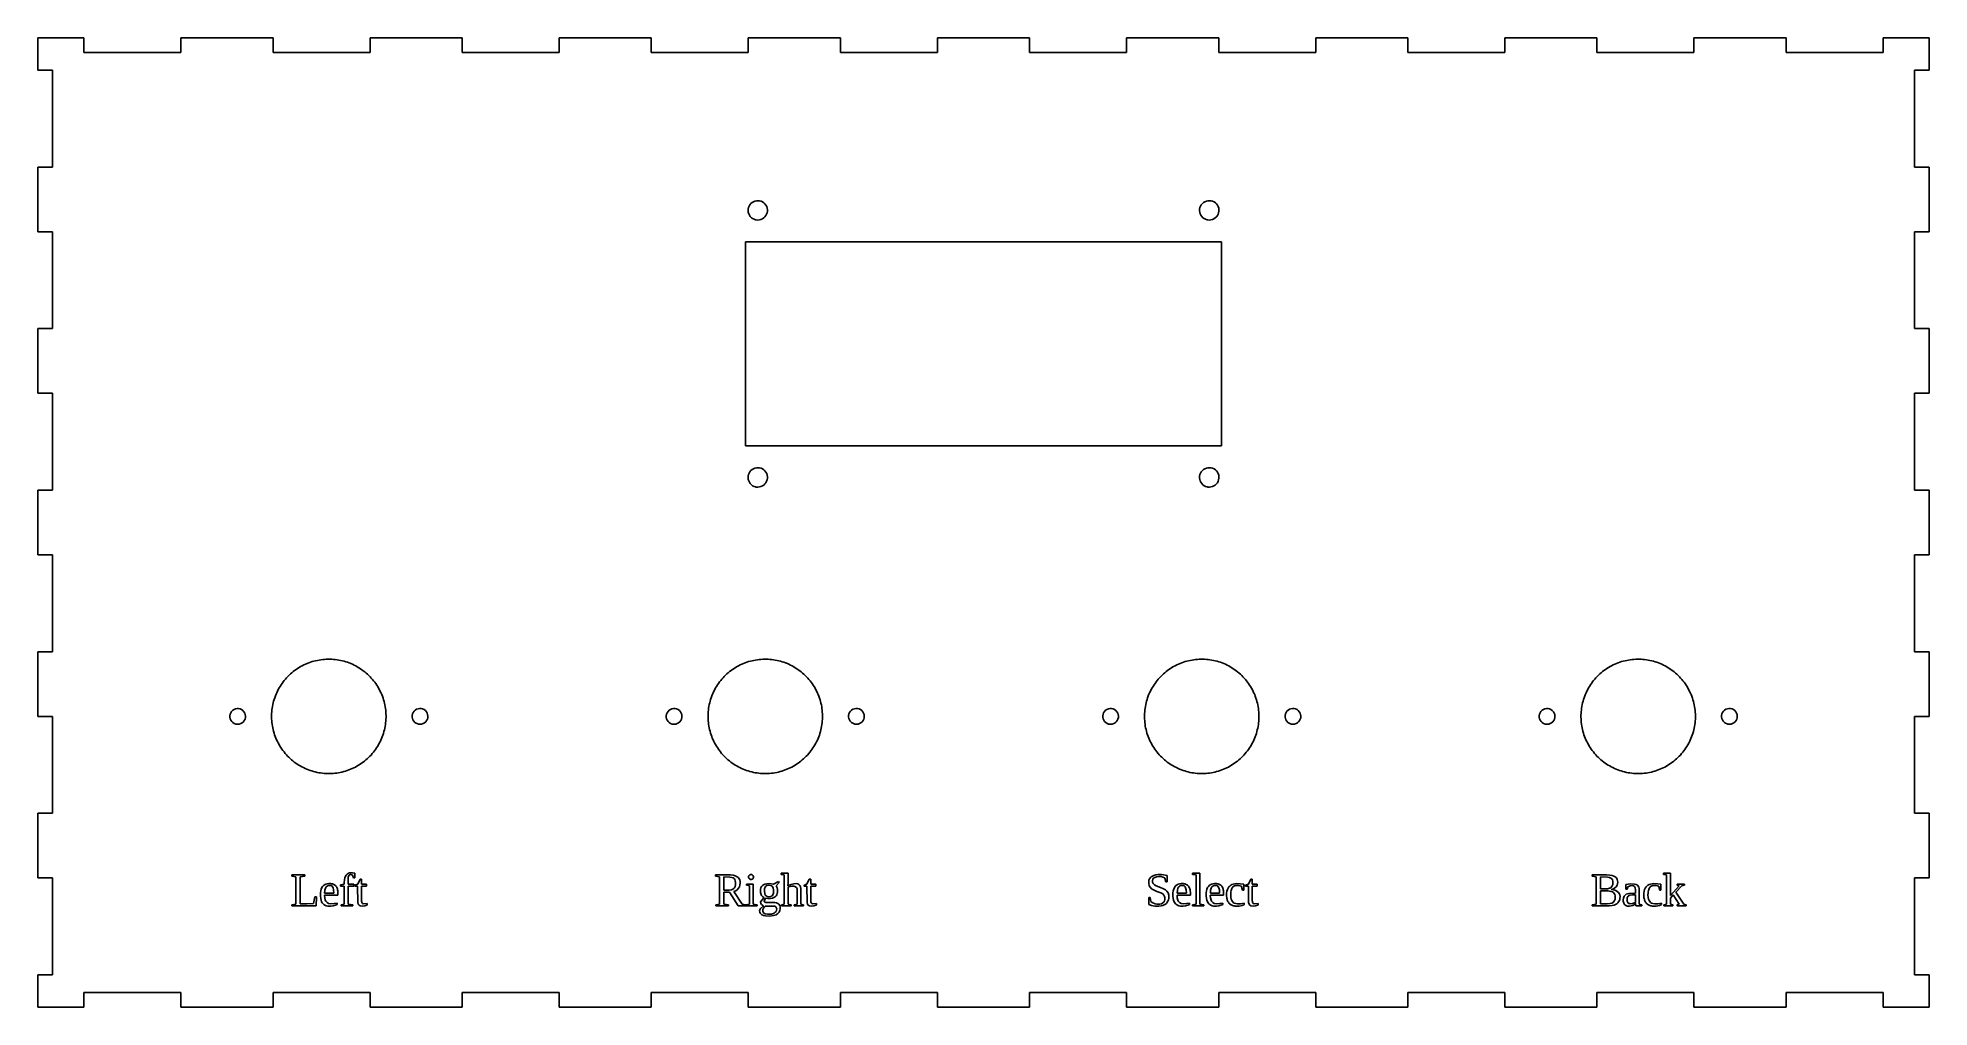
# Model space of a CAD drawing. Header units: metres. Extents: x 0 to 390, y 0 to 200.
import ezdxf

# ---------------------------------------------------------------- set-up
doc = ezdxf.new("R2010")
doc.units = ezdxf.units.M

msp = doc.modelspace()

# ---------------------------------------------------------------- linework, layer by layer
for p, q in [((9.5, 200), (0, 200)), ((0, 200), (0, 193.333)), ((9.5, 197), (9.5, 200)), ((48.5, 200), (29.5, 200)), ((29.5, 200), (29.5, 197)), ((48.5, 197), (48.5, 200)), ((87.5, 200), (68.5, 200)), ((68.5, 200), (68.5, 197)), ((87.5, 197), (87.5, 200)), ((126.5, 200), (107.5, 200)), ((107.5, 200), (107.5, 197)), ((126.5, 197), (126.5, 200)), ((165.5, 200), (146.5, 200)), ((146.5, 200), (146.5, 197)), ((165.5, 197), (165.5, 200)), ((204.5, 200), (185.5, 200)), ((185.5, 200), (185.5, 197)), ((204.5, 197), (204.5, 200)), ((243.5, 200), (224.5, 200)), ((224.5, 200), (224.5, 197)), ((243.5, 197), (243.5, 200)), ((282.5, 200), (263.5, 200)), ((263.5, 200), (263.5, 197)), ((282.5, 197), (282.5, 200)), ((321.5, 200), (302.5, 200)), ((302.5, 200), (302.5, 197)), ((321.5, 197), (321.5, 200)), ((360.5, 200), (341.5, 200)), ((341.5, 200), (341.5, 197)), ((360.5, 197), (360.5, 200)), ((390, 200), (380.5, 200)), ((380.5, 200), (380.5, 197)), ((390, 193.333), (390, 200)), ((29.5, 197), (9.5, 197)), ((68.5, 197), (48.5, 197)), ((107.5, 197), (87.5, 197)), ((146.5, 197), (126.5, 197)), ((185.5, 197), (165.5, 197)), ((224.5, 197), (204.5, 197)), ((263.5, 197), (243.5, 197)), ((302.5, 197), (282.5, 197)), ((341.5, 197), (321.5, 197)), ((380.5, 197), (360.5, 197)), ((0, 193.333), (3, 193.333)), ((3, 193.333), (3, 173.333)), ((387, 173.333), (387, 193.333)), ((387, 193.333), (390, 193.333)), ((3, 173.333), (0, 173.333)), ((0, 173.333), (0, 160)), ((390, 173.333), (387, 173.333)), ((390, 160), (390, 173.333)), ((146.451, 164.325), (146.466, 164.651)), ((146.49, 164.001), (146.451, 164.325)), ((146.466, 164.651), (146.533, 164.97)), ((146.581, 163.687), (146.49, 164.001)), ((146.533, 164.97), (146.651, 165.274)), ((146.651, 165.274), (146.817, 165.555)), ((146.817, 165.555), (147.027, 165.805)), ((147.027, 165.805), (147.274, 166.018)), ((147.274, 166.018), (147.553, 166.188)), ((147.553, 166.188), (147.856, 166.31)), ((147.856, 166.31), (148.174, 166.381)), ((148.174, 166.381), (148.5, 166.399)), ((148.5, 166.399), (148.825, 166.365)), ((148.825, 166.365), (149.139, 166.277)), ((149.139, 166.277), (149.435, 166.14)), ((149.435, 166.14), (149.705, 165.957)), ((149.705, 165.957), (149.942, 165.732)), ((149.942, 165.732), (150.139, 165.472)), ((150.139, 165.472), (150.29, 165.183)), ((150.387, 163.903), (150.28, 163.594)), ((150.29, 165.183), (150.393, 164.873)), ((150.442, 164.224), (150.387, 163.903)), ((150.393, 164.873), (150.444, 164.551)), ((150.444, 164.551), (150.442, 164.224)), ((239.551, 164.325), (239.566, 164.651)), ((239.59, 164.001), (239.551, 164.325)), ((239.566, 164.651), (239.633, 164.97)), ((239.681, 163.687), (239.59, 164.001)), ((239.633, 164.97), (239.751, 165.274)), ((239.751, 165.274), (239.917, 165.555)), ((239.917, 165.555), (240.127, 165.805)), ((240.127, 165.805), (240.374, 166.018)), ((240.374, 166.018), (240.653, 166.188)), ((240.653, 166.188), (240.956, 166.31)), ((240.956, 166.31), (241.274, 166.381)), ((241.274, 166.381), (241.6, 166.399)), ((241.6, 166.399), (241.925, 166.365)), ((241.925, 166.365), (242.239, 166.277)), ((242.239, 166.277), (242.535, 166.14)), ((242.535, 166.14), (242.805, 165.957)), ((242.805, 165.957), (243.042, 165.732)), ((243.042, 165.732), (243.239, 165.472)), ((243.239, 165.472), (243.39, 165.183)), ((243.487, 163.903), (243.38, 163.594)), ((243.39, 165.183), (243.493, 164.873)), ((243.542, 164.224), (243.487, 163.903)), ((243.493, 164.873), (243.544, 164.551)), ((243.544, 164.551), (243.542, 164.224)), ((0, 160), (3, 160)), ((3, 160), (3, 140)), ((146.722, 163.393), (146.581, 163.687)), ((146.909, 163.125), (146.722, 163.393)), ((147.137, 162.891), (146.909, 163.125)), ((147.4, 162.698), (147.137, 162.891)), ((147.69, 162.55), (147.4, 162.698)), ((148.001, 162.451), (147.69, 162.55)), ((148.15, 162.423), (148.001, 162.451)), ((148.475, 162.4), (148.15, 162.423)), ((148.8, 162.431), (148.475, 162.4)), ((149.116, 162.514), (148.8, 162.431)), ((149.413, 162.647), (149.116, 162.514)), ((149.686, 162.827), (149.413, 162.647)), ((149.925, 163.049), (149.686, 162.827)), ((150.125, 163.307), (149.925, 163.049)), ((150.28, 163.594), (150.125, 163.307)), ((239.822, 163.393), (239.681, 163.687)), ((240.009, 163.125), (239.822, 163.393)), ((240.237, 162.891), (240.009, 163.125)), ((240.5, 162.698), (240.237, 162.891)), ((240.79, 162.55), (240.5, 162.698)), ((241.101, 162.451), (240.79, 162.55)), ((241.25, 162.423), (241.101, 162.451)), ((241.575, 162.4), (241.25, 162.423)), ((241.9, 162.431), (241.575, 162.4)), ((242.216, 162.514), (241.9, 162.431)), ((242.514, 162.647), (242.216, 162.514)), ((242.786, 162.827), (242.514, 162.647)), ((243.025, 163.049), (242.786, 162.827)), ((243.225, 163.307), (243.025, 163.049)), ((243.38, 163.594), (243.225, 163.307)), ((387, 140), (387, 160)), ((387, 160), (390, 160)), ((145.95, 115.8), (145.95, 157.9)), ((145.95, 157.9), (244.05, 157.9)), ((244.05, 157.9), (244.05, 115.8)), ((3, 140), (0, 140)), ((0, 140), (0, 126.667)), ((390, 140), (387, 140)), ((390, 126.667), (390, 140)), ((0, 126.667), (3, 126.667)), ((3, 126.667), (3, 106.667)), ((387, 106.667), (387, 126.667)), ((387, 126.667), (390, 126.667)), ((244.05, 115.8), (145.95, 115.8)), ((146.451, 109.225), (146.466, 109.551)), ((146.49, 108.901), (146.451, 109.225)), ((146.466, 109.551), (146.533, 109.87)), ((146.533, 109.87), (146.651, 110.174)), ((146.651, 110.174), (146.817, 110.455)), ((146.817, 110.455), (147.027, 110.705)), ((147.027, 110.705), (147.274, 110.918)), ((147.274, 110.918), (147.553, 111.088)), ((147.553, 111.088), (147.856, 111.21)), ((147.856, 111.21), (148.174, 111.281)), ((148.174, 111.281), (148.5, 111.299)), ((148.5, 111.299), (148.825, 111.265)), ((148.825, 111.265), (149.139, 111.177)), ((149.139, 111.177), (149.435, 111.04)), ((149.435, 111.04), (149.705, 110.857)), ((149.705, 110.857), (149.942, 110.632)), ((149.942, 110.632), (150.139, 110.372)), ((150.139, 110.372), (150.29, 110.083)), ((150.29, 110.083), (150.393, 109.773)), ((150.393, 109.773), (150.444, 109.451)), ((150.444, 109.451), (150.442, 109.124)), ((239.551, 109.225), (239.566, 109.551)), ((239.59, 108.901), (239.551, 109.225)), ((239.566, 109.551), (239.633, 109.87)), ((239.633, 109.87), (239.751, 110.174)), ((239.751, 110.174), (239.917, 110.455)), ((239.917, 110.455), (240.127, 110.705)), ((240.127, 110.705), (240.374, 110.918)), ((240.374, 110.918), (240.653, 111.088)), ((240.653, 111.088), (240.956, 111.21)), ((240.956, 111.21), (241.274, 111.281)), ((241.274, 111.281), (241.6, 111.299)), ((241.6, 111.299), (241.925, 111.265)), ((241.925, 111.265), (242.239, 111.177)), ((242.239, 111.177), (242.535, 111.04)), ((242.535, 111.04), (242.805, 110.857)), ((242.805, 110.857), (243.042, 110.632)), ((243.042, 110.632), (243.239, 110.372)), ((243.239, 110.372), (243.39, 110.083)), ((243.39, 110.083), (243.493, 109.773)), ((243.493, 109.773), (243.544, 109.451)), ((243.544, 109.451), (243.542, 109.124)), ((3, 106.667), (0, 106.667)), ((0, 106.667), (0, 93.3333)), ((146.581, 108.587), (146.49, 108.901)), ((146.722, 108.293), (146.581, 108.587)), ((146.909, 108.025), (146.722, 108.293)), ((147.137, 107.791), (146.909, 108.025)), ((147.4, 107.598), (147.137, 107.791)), ((147.69, 107.45), (147.4, 107.598)), ((148.001, 107.351), (147.69, 107.45)), ((148.15, 107.323), (148.001, 107.351)), ((148.475, 107.3), (148.15, 107.323)), ((148.8, 107.331), (148.475, 107.3)), ((149.116, 107.414), (148.8, 107.331)), ((149.413, 107.547), (149.116, 107.414)), ((149.686, 107.727), (149.413, 107.547)), ((149.925, 107.949), (149.686, 107.727)), ((150.125, 108.207), (149.925, 107.949)), ((150.28, 108.494), (150.125, 108.207)), ((150.387, 108.803), (150.28, 108.494)), ((150.442, 109.124), (150.387, 108.803)), ((239.681, 108.587), (239.59, 108.901)), ((239.822, 108.293), (239.681, 108.587)), ((240.009, 108.025), (239.822, 108.293)), ((240.237, 107.791), (240.009, 108.025)), ((240.5, 107.598), (240.237, 107.791)), ((240.79, 107.45), (240.5, 107.598)), ((241.101, 107.351), (240.79, 107.45)), ((241.25, 107.323), (241.101, 107.351)), ((241.575, 107.3), (241.25, 107.323)), ((241.9, 107.331), (241.575, 107.3)), ((242.216, 107.414), (241.9, 107.331)), ((242.514, 107.547), (242.216, 107.414)), ((242.786, 107.727), (242.514, 107.547)), ((243.025, 107.949), (242.786, 107.727)), ((243.225, 108.207), (243.025, 107.949)), ((243.38, 108.494), (243.225, 108.207)), ((243.487, 108.803), (243.38, 108.494)), ((243.542, 109.124), (243.487, 108.803)), ((390, 106.667), (387, 106.667)), ((390, 93.3333), (390, 106.667)), ((0, 93.3333), (3, 93.3333)), ((3, 93.3333), (3, 73.3333)), ((387, 73.3333), (387, 93.3333)), ((387, 93.3333), (390, 93.3333)), ((3, 73.3333), (0, 73.3333)), ((0, 73.3333), (0, 60)), ((53.8662, 70.0805), (54.1858, 70.2682)), ((54.1858, 70.2682), (54.5112, 70.4457)), ((54.5112, 70.4457), (54.842, 70.613)), ((54.842, 70.613), (55.1779, 70.7698)), ((55.1779, 70.7698), (55.5186, 70.9159)), ((55.5186, 70.9159), (55.8637, 71.0513)), ((55.8637, 71.0513), (56.2129, 71.1758)), ((56.2129, 71.1758), (56.5658, 71.2892)), ((56.5658, 71.2892), (56.9221, 71.3915)), ((56.9221, 71.3915), (57.2814, 71.4826)), ((57.2814, 71.4826), (57.6434, 71.5623)), ((57.6434, 71.5623), (58.0078, 71.6306)), ((58.0078, 71.6306), (58.3741, 71.6874)), ((58.3741, 71.6874), (58.742, 71.7327)), ((58.742, 71.7327), (59.1111, 71.7665)), ((59.1111, 71.7665), (59.4812, 71.7886)), ((59.4812, 71.7886), (59.8517, 71.7991)), ((59.8517, 71.7991), (60.2224, 71.7979)), ((60.2224, 71.7979), (60.5929, 71.7851)), ((60.5929, 71.7851), (60.9628, 71.7607)), ((60.9628, 71.7607), (61.3317, 71.7246)), ((61.3317, 71.7246), (61.6993, 71.677)), ((61.6993, 71.677), (62.0653, 71.6179)), ((62.0653, 71.6179), (62.4292, 71.5472)), ((62.4292, 71.5472), (62.7907, 71.4652)), ((62.7907, 71.4652), (63.1494, 71.3719)), ((63.1494, 71.3719), (63.5051, 71.2674)), ((63.5051, 71.2674), (63.8573, 71.1517)), ((63.8573, 71.1517), (64.2057, 71.0251)), ((64.2057, 71.0251), (64.5499, 70.8875)), ((64.5499, 70.8875), (64.8896, 70.7392)), ((64.8896, 70.7392), (65.2245, 70.5804)), ((65.2245, 70.5804), (65.5543, 70.411)), ((65.5543, 70.411), (65.8786, 70.2314)), ((65.8786, 70.2314), (66.1971, 70.0417)), ((143.866, 70.0805), (144.186, 70.2682)), ((144.186, 70.2682), (144.511, 70.4457)), ((144.511, 70.4457), (144.842, 70.613)), ((144.842, 70.613), (145.178, 70.7698)), ((145.178, 70.7698), (145.519, 70.9159)), ((145.519, 70.9159), (145.864, 71.0513)), ((145.864, 71.0513), (146.213, 71.1758)), ((146.213, 71.1758), (146.566, 71.2892)), ((146.566, 71.2892), (146.922, 71.3915)), ((146.922, 71.3915), (147.281, 71.4826)), ((147.281, 71.4826), (147.643, 71.5623)), ((147.643, 71.5623), (148.008, 71.6306)), ((148.008, 71.6306), (148.374, 71.6874)), ((148.374, 71.6874), (148.742, 71.7327)), ((148.742, 71.7327), (149.111, 71.7665)), ((149.111, 71.7665), (149.481, 71.7886)), ((149.481, 71.7886), (149.852, 71.7991)), ((149.852, 71.7991), (150.222, 71.7979)), ((150.222, 71.7979), (150.593, 71.7851)), ((150.593, 71.7851), (150.963, 71.7607)), ((150.963, 71.7607), (151.332, 71.7246)), ((151.332, 71.7246), (151.699, 71.677)), ((151.699, 71.677), (152.065, 71.6179)), ((152.065, 71.6179), (152.429, 71.5472)), ((152.429, 71.5472), (152.791, 71.4652)), ((152.791, 71.4652), (153.149, 71.3719)), ((153.149, 71.3719), (153.505, 71.2674)), ((153.505, 71.2674), (153.857, 71.1517)), ((153.857, 71.1517), (154.206, 71.0251)), ((154.206, 71.0251), (154.55, 70.8875)), ((154.55, 70.8875), (154.89, 70.7392)), ((154.89, 70.7392), (155.225, 70.5804)), ((155.225, 70.5804), (155.554, 70.411)), ((155.554, 70.411), (155.879, 70.2314)), ((155.879, 70.2314), (156.197, 70.0417)), ((233.866, 70.0805), (234.186, 70.2682)), ((234.186, 70.2682), (234.511, 70.4457)), ((234.511, 70.4457), (234.842, 70.613)), ((234.842, 70.613), (235.178, 70.7698)), ((235.178, 70.7698), (235.519, 70.9159)), ((235.519, 70.9159), (235.864, 71.0513)), ((235.864, 71.0513), (236.213, 71.1758)), ((236.213, 71.1758), (236.566, 71.2892)), ((236.566, 71.2892), (236.922, 71.3915)), ((236.922, 71.3915), (237.281, 71.4826)), ((237.281, 71.4826), (237.643, 71.5623)), ((237.643, 71.5623), (238.008, 71.6306)), ((238.008, 71.6306), (238.374, 71.6874)), ((238.374, 71.6874), (238.742, 71.7327)), ((238.742, 71.7327), (239.111, 71.7665)), ((239.111, 71.7665), (239.481, 71.7886)), ((239.481, 71.7886), (239.852, 71.7991)), ((239.852, 71.7991), (240.222, 71.7979)), ((240.222, 71.7979), (240.593, 71.7851)), ((240.593, 71.7851), (240.963, 71.7607)), ((240.963, 71.7607), (241.332, 71.7246)), ((241.332, 71.7246), (241.699, 71.677)), ((241.699, 71.677), (242.065, 71.6179)), ((242.065, 71.6179), (242.429, 71.5472)), ((242.429, 71.5472), (242.791, 71.4652)), ((242.791, 71.4652), (243.149, 71.3719)), ((243.149, 71.3719), (243.505, 71.2674)), ((243.505, 71.2674), (243.857, 71.1517)), ((243.857, 71.1517), (244.206, 71.0251)), ((244.206, 71.0251), (244.55, 70.8875)), ((244.55, 70.8875), (244.89, 70.7392)), ((244.89, 70.7392), (245.225, 70.5804)), ((245.225, 70.5804), (245.554, 70.411)), ((245.554, 70.411), (245.879, 70.2314)), ((245.879, 70.2314), (246.197, 70.0417)), ((323.866, 70.0805), (324.186, 70.2682)), ((324.186, 70.2682), (324.511, 70.4457)), ((324.511, 70.4457), (324.842, 70.613)), ((324.842, 70.613), (325.178, 70.7698)), ((325.178, 70.7698), (325.519, 70.9159)), ((325.519, 70.9159), (325.864, 71.0513)), ((325.864, 71.0513), (326.213, 71.1758)), ((326.213, 71.1758), (326.566, 71.2892)), ((326.566, 71.2892), (326.922, 71.3915)), ((326.922, 71.3915), (327.281, 71.4826)), ((327.281, 71.4826), (327.643, 71.5623)), ((327.643, 71.5623), (328.008, 71.6306)), ((328.008, 71.6306), (328.374, 71.6874)), ((328.374, 71.6874), (328.742, 71.7327)), ((328.742, 71.7327), (329.111, 71.7665)), ((329.111, 71.7665), (329.481, 71.7886)), ((329.481, 71.7886), (329.852, 71.7991)), ((329.852, 71.7991), (330.222, 71.7979)), ((330.222, 71.7979), (330.593, 71.7851)), ((330.593, 71.7851), (330.963, 71.7607)), ((330.963, 71.7607), (331.332, 71.7246)), ((331.332, 71.7246), (331.699, 71.677)), ((331.699, 71.677), (332.065, 71.6179)), ((332.065, 71.6179), (332.429, 71.5472)), ((332.429, 71.5472), (332.791, 71.4652)), ((332.791, 71.4652), (333.149, 71.3719)), ((333.149, 71.3719), (333.505, 71.2674)), ((333.505, 71.2674), (333.857, 71.1517)), ((333.857, 71.1517), (334.206, 71.0251)), ((334.206, 71.0251), (334.55, 70.8875)), ((334.55, 70.8875), (334.89, 70.7392)), ((334.89, 70.7392), (335.225, 70.5804)), ((335.225, 70.5804), (335.554, 70.411)), ((335.554, 70.411), (335.879, 70.2314)), ((335.879, 70.2314), (336.197, 70.0417)), ((390, 73.3333), (387, 73.3333)), ((390, 60), (390, 73.3333)), ((49.9583, 66.1971), (50.1579, 66.5094)), ((50.1579, 66.5094), (50.3672, 66.8154)), ((50.3672, 66.8154), (50.586, 67.1146)), ((50.586, 67.1146), (50.8141, 67.4068)), ((50.8141, 67.4068), (51.0513, 67.6916)), ((51.0513, 67.6916), (51.2973, 67.9689)), ((51.2973, 67.9689), (51.552, 68.2383)), ((51.552, 68.2383), (51.8149, 68.4996)), ((51.8149, 68.4996), (52.0859, 68.7525)), ((52.0859, 68.7525), (52.3647, 68.9968)), ((52.3647, 68.9968), (52.6511, 69.2322)), ((52.6511, 69.2322), (52.9447, 69.4585)), ((52.9447, 69.4585), (53.2453, 69.6754)), ((53.2453, 69.6754), (53.5526, 69.8828)), ((53.5526, 69.8828), (53.8662, 70.0805)), ((66.1971, 70.0417), (66.5094, 69.8421)), ((66.5094, 69.8421), (66.8154, 69.6328)), ((66.8154, 69.6328), (67.1146, 69.414)), ((67.1146, 69.414), (67.4068, 69.1859)), ((67.4068, 69.1859), (67.6916, 68.9487)), ((67.6916, 68.9487), (67.9689, 68.7027)), ((67.9689, 68.7027), (68.2383, 68.448)), ((68.2383, 68.448), (68.4996, 68.1851)), ((68.4996, 68.1851), (68.7525, 67.9141)), ((68.7525, 67.9141), (68.9968, 67.6353)), ((68.9968, 67.6353), (69.2322, 67.3489)), ((69.2322, 67.3489), (69.4585, 67.0553)), ((69.4585, 67.0553), (69.6754, 66.7547)), ((69.6754, 66.7547), (69.8828, 66.4474)), ((69.8828, 66.4474), (70.0805, 66.1338)), ((139.958, 66.1971), (140.158, 66.5094)), ((140.158, 66.5094), (140.367, 66.8154)), ((140.367, 66.8154), (140.586, 67.1146)), ((140.586, 67.1146), (140.814, 67.4068)), ((140.814, 67.4068), (141.051, 67.6916)), ((141.051, 67.6916), (141.297, 67.9689)), ((141.297, 67.9689), (141.552, 68.2383)), ((141.552, 68.2383), (141.815, 68.4996)), ((141.815, 68.4996), (142.086, 68.7525)), ((142.086, 68.7525), (142.365, 68.9968)), ((142.365, 68.9968), (142.651, 69.2322)), ((142.651, 69.2322), (142.945, 69.4585)), ((142.945, 69.4585), (143.245, 69.6754)), ((143.245, 69.6754), (143.553, 69.8828)), ((143.553, 69.8828), (143.866, 70.0805)), ((156.197, 70.0417), (156.509, 69.8421)), ((156.509, 69.8421), (156.815, 69.6328)), ((156.815, 69.6328), (157.115, 69.414)), ((157.115, 69.414), (157.407, 69.1859)), ((157.407, 69.1859), (157.692, 68.9487)), ((157.692, 68.9487), (157.969, 68.7027)), ((157.969, 68.7027), (158.238, 68.448)), ((158.238, 68.448), (158.5, 68.1851)), ((158.5, 68.1851), (158.753, 67.9141)), ((158.753, 67.9141), (158.997, 67.6353)), ((158.997, 67.6353), (159.232, 67.3489)), ((159.232, 67.3489), (159.458, 67.0553)), ((159.458, 67.0553), (159.675, 66.7547)), ((159.675, 66.7547), (159.883, 66.4474)), ((159.883, 66.4474), (160.08, 66.1338)), ((229.958, 66.1971), (230.158, 66.5094)), ((230.158, 66.5094), (230.367, 66.8154)), ((230.367, 66.8154), (230.586, 67.1146)), ((230.586, 67.1146), (230.814, 67.4068)), ((230.814, 67.4068), (231.051, 67.6916)), ((231.051, 67.6916), (231.297, 67.9689)), ((231.297, 67.9689), (231.552, 68.2383)), ((231.552, 68.2383), (231.815, 68.4996)), ((231.815, 68.4996), (232.086, 68.7525)), ((232.086, 68.7525), (232.365, 68.9968)), ((232.365, 68.9968), (232.651, 69.2322)), ((232.651, 69.2322), (232.945, 69.4585)), ((232.945, 69.4585), (233.245, 69.6754)), ((233.245, 69.6754), (233.553, 69.8828)), ((233.553, 69.8828), (233.866, 70.0805)), ((246.197, 70.0417), (246.509, 69.8421)), ((246.509, 69.8421), (246.815, 69.6328)), ((246.815, 69.6328), (247.115, 69.414)), ((247.115, 69.414), (247.407, 69.1859)), ((247.407, 69.1859), (247.692, 68.9487)), ((247.692, 68.9487), (247.969, 68.7027)), ((247.969, 68.7027), (248.238, 68.448)), ((248.238, 68.448), (248.5, 68.1851)), ((248.5, 68.1851), (248.753, 67.9141)), ((248.753, 67.9141), (248.997, 67.6353)), ((248.997, 67.6353), (249.232, 67.3489)), ((249.232, 67.3489), (249.458, 67.0553)), ((249.458, 67.0553), (249.675, 66.7547)), ((249.675, 66.7547), (249.883, 66.4474)), ((249.883, 66.4474), (250.08, 66.1338)), ((319.958, 66.1971), (320.158, 66.5094)), ((320.158, 66.5094), (320.367, 66.8154)), ((320.367, 66.8154), (320.586, 67.1146)), ((320.586, 67.1146), (320.814, 67.4068)), ((320.814, 67.4068), (321.051, 67.6916)), ((321.051, 67.6916), (321.297, 67.9689)), ((321.297, 67.9689), (321.552, 68.2383)), ((321.552, 68.2383), (321.815, 68.4996)), ((321.815, 68.4996), (322.086, 68.7525)), ((322.086, 68.7525), (322.365, 68.9968)), ((322.365, 68.9968), (322.651, 69.2322)), ((322.651, 69.2322), (322.945, 69.4585)), ((322.945, 69.4585), (323.245, 69.6754)), ((323.245, 69.6754), (323.553, 69.8828)), ((323.553, 69.8828), (323.866, 70.0805)), ((336.197, 70.0417), (336.509, 69.8421)), ((336.509, 69.8421), (336.815, 69.6328)), ((336.815, 69.6328), (337.115, 69.414)), ((337.115, 69.414), (337.407, 69.1859)), ((337.407, 69.1859), (337.692, 68.9487)), ((337.692, 68.9487), (337.969, 68.7027)), ((337.969, 68.7027), (338.238, 68.448)), ((338.238, 68.448), (338.5, 68.1851)), ((338.5, 68.1851), (338.753, 67.9141)), ((338.753, 67.9141), (338.997, 67.6353)), ((338.997, 67.6353), (339.232, 67.3489)), ((339.232, 67.3489), (339.458, 67.0553)), ((339.458, 67.0553), (339.675, 66.7547)), ((339.675, 66.7547), (339.883, 66.4474)), ((339.883, 66.4474), (340.08, 66.1338)), ((48.3821, 62.0653), (48.4528, 62.4292)), ((48.4528, 62.4292), (48.5348, 62.7907)), ((48.5348, 62.7907), (48.6281, 63.1494)), ((48.6281, 63.1494), (48.7326, 63.5051)), ((48.7326, 63.5051), (48.8483, 63.8573)), ((48.8483, 63.8573), (48.9749, 64.2057)), ((48.9749, 64.2057), (49.1125, 64.5499)), ((49.1125, 64.5499), (49.2608, 64.8896)), ((49.2608, 64.8896), (49.4196, 65.2245)), ((49.4196, 65.2245), (49.589, 65.5543)), ((49.589, 65.5543), (49.7686, 65.8786)), ((49.7686, 65.8786), (49.9583, 66.1971)), ((70.0805, 66.1338), (70.2682, 65.8142)), ((70.2682, 65.8142), (70.4457, 65.4888)), ((70.4457, 65.4888), (70.613, 65.158)), ((70.613, 65.158), (70.7698, 64.8221)), ((70.7698, 64.8221), (70.9159, 64.4814)), ((70.9159, 64.4814), (71.0513, 64.1363)), ((71.0513, 64.1363), (71.1758, 63.7871)), ((71.1758, 63.7871), (71.2892, 63.4342)), ((71.2892, 63.4342), (71.3915, 63.0779)), ((71.3915, 63.0779), (71.4826, 62.7186)), ((71.4826, 62.7186), (71.5623, 62.3566)), ((138.382, 62.0653), (138.453, 62.4292)), ((138.453, 62.4292), (138.535, 62.7907)), ((138.535, 62.7907), (138.628, 63.1494)), ((138.628, 63.1494), (138.733, 63.5051)), ((138.733, 63.5051), (138.848, 63.8573)), ((138.848, 63.8573), (138.975, 64.2057)), ((138.975, 64.2057), (139.112, 64.5499)), ((139.112, 64.5499), (139.261, 64.8896)), ((139.261, 64.8896), (139.42, 65.2245)), ((139.42, 65.2245), (139.589, 65.5543)), ((139.589, 65.5543), (139.769, 65.8786)), ((139.769, 65.8786), (139.958, 66.1971)), ((160.08, 66.1338), (160.268, 65.8142)), ((160.268, 65.8142), (160.446, 65.4888)), ((160.446, 65.4888), (160.613, 65.158)), ((160.613, 65.158), (160.77, 64.8221)), ((160.77, 64.8221), (160.916, 64.4814)), ((160.916, 64.4814), (161.051, 64.1363)), ((161.051, 64.1363), (161.176, 63.7871)), ((161.176, 63.7871), (161.289, 63.4342)), ((161.289, 63.4342), (161.391, 63.0779)), ((161.391, 63.0779), (161.483, 62.7186)), ((161.483, 62.7186), (161.562, 62.3566)), ((228.382, 62.0653), (228.453, 62.4292)), ((228.453, 62.4292), (228.535, 62.7907)), ((228.535, 62.7907), (228.628, 63.1494)), ((228.628, 63.1494), (228.733, 63.5051)), ((228.733, 63.5051), (228.848, 63.8573)), ((228.848, 63.8573), (228.975, 64.2057)), ((228.975, 64.2057), (229.112, 64.5499)), ((229.112, 64.5499), (229.261, 64.8896)), ((229.261, 64.8896), (229.42, 65.2245)), ((229.42, 65.2245), (229.589, 65.5543)), ((229.589, 65.5543), (229.769, 65.8786)), ((229.769, 65.8786), (229.958, 66.1971)), ((250.08, 66.1338), (250.268, 65.8142)), ((250.268, 65.8142), (250.446, 65.4888)), ((250.446, 65.4888), (250.613, 65.158)), ((250.613, 65.158), (250.77, 64.8221)), ((250.77, 64.8221), (250.916, 64.4814)), ((250.916, 64.4814), (251.051, 64.1363)), ((251.051, 64.1363), (251.176, 63.7871)), ((251.176, 63.7871), (251.289, 63.4342)), ((251.289, 63.4342), (251.391, 63.0779)), ((251.391, 63.0779), (251.483, 62.7186)), ((251.483, 62.7186), (251.562, 62.3566)), ((318.382, 62.0653), (318.453, 62.4292)), ((318.453, 62.4292), (318.535, 62.7907)), ((318.535, 62.7907), (318.628, 63.1494)), ((318.628, 63.1494), (318.733, 63.5051)), ((318.733, 63.5051), (318.848, 63.8573)), ((318.848, 63.8573), (318.975, 64.2057)), ((318.975, 64.2057), (319.112, 64.5499)), ((319.112, 64.5499), (319.261, 64.8896)), ((319.261, 64.8896), (319.42, 65.2245)), ((319.42, 65.2245), (319.589, 65.5543)), ((319.589, 65.5543), (319.769, 65.8786)), ((319.769, 65.8786), (319.958, 66.1971)), ((340.08, 66.1338), (340.268, 65.8142)), ((340.268, 65.8142), (340.446, 65.4888)), ((340.446, 65.4888), (340.613, 65.158)), ((340.613, 65.158), (340.77, 64.8221)), ((340.77, 64.8221), (340.916, 64.4814)), ((340.916, 64.4814), (341.051, 64.1363)), ((341.051, 64.1363), (341.176, 63.7871)), ((341.176, 63.7871), (341.289, 63.4342)), ((341.289, 63.4342), (341.391, 63.0779)), ((341.391, 63.0779), (341.483, 62.7186)), ((341.483, 62.7186), (341.562, 62.3566)), ((0, 60), (3, 60)), ((3, 60), (3, 40)), ((39.5813, 60.1427), (39.6424, 60.4632)), ((39.5854, 59.8166), (39.5813, 60.1427)), ((39.6545, 59.4978), (39.5854, 59.8166)), ((39.6424, 60.4632), (39.7663, 60.7649)), ((39.786, 59.1993), (39.6545, 59.4978)), ((39.7663, 60.7649), (39.9479, 61.0358)), ((39.9743, 58.9331), (39.786, 59.1993)), ((39.9479, 61.0358), (40.18, 61.265)), ((40.2121, 58.7098), (39.9743, 58.9331)), ((40.18, 61.265), (40.4532, 61.4432)), ((40.4897, 58.5385), (40.2121, 58.7098)), ((40.4532, 61.4432), (40.7565, 61.5633)), ((40.7959, 58.4261), (40.4897, 58.5385)), ((40.7565, 61.5633), (41.0776, 61.6204)), ((41.0776, 61.6204), (41.4037, 61.6122)), ((41.4037, 61.6122), (41.7215, 61.539)), ((41.8547, 58.5127), (41.5445, 58.4119)), ((41.7215, 61.539), (42.0184, 61.4039)), ((42.1386, 58.6735), (41.8547, 58.5127)), ((42.0184, 61.4039), (42.2823, 61.2121)), ((42.3846, 58.8876), (42.1386, 58.6735)), ((42.2823, 61.2121), (42.5025, 60.9716)), ((42.5775, 59.1379), (42.3846, 58.8876)), ((42.5025, 60.9716), (42.6703, 60.6919)), ((42.7219, 59.4304), (42.5775, 59.1379)), ((42.6703, 60.6919), (42.7789, 60.3843)), ((42.805, 59.7458), (42.7219, 59.4304)), ((42.7789, 60.3843), (42.8234, 60.0714)), ((42.8234, 60.0714), (42.805, 59.7458)), ((48.2009, 59.8517), (48.2021, 60.2224)), ((48.2114, 59.4812), (48.2009, 59.8517)), ((48.2021, 60.2224), (48.2149, 60.5929)), ((48.2335, 59.1111), (48.2114, 59.4812)), ((48.2149, 60.5929), (48.2393, 60.9628)), ((48.2673, 58.742), (48.2335, 59.1111)), ((48.2393, 60.9628), (48.2754, 61.3317)), ((48.3126, 58.3741), (48.2673, 58.742)), ((48.2754, 61.3317), (48.323, 61.6993)), ((48.323, 61.6993), (48.3821, 62.0653)), ((71.5623, 62.3566), (71.6306, 61.9922)), ((71.6306, 61.9922), (71.6874, 61.6259)), ((71.7246, 58.6683), (71.677, 58.3007)), ((71.6874, 61.6259), (71.7327, 61.258)), ((71.7607, 59.0372), (71.7246, 58.6683)), ((71.7327, 61.258), (71.7665, 60.8889)), ((71.7851, 59.4071), (71.7607, 59.0372)), ((71.7665, 60.8889), (71.7886, 60.5188)), ((71.7979, 59.7776), (71.7851, 59.4071)), ((71.7886, 60.5188), (71.7991, 60.1483)), ((71.7991, 60.1483), (71.7979, 59.7776)), ((77.1804, 59.8674), (77.1866, 60.1935)), ((77.2395, 59.5466), (77.1804, 59.8674)), ((77.1866, 60.1935), (77.2577, 60.5118)), ((77.3568, 59.2532), (77.2395, 59.5466)), ((77.2577, 60.5118), (77.391, 60.8095)), ((77.535, 58.98), (77.3568, 59.2532)), ((77.391, 60.8095), (77.5811, 61.0746)), ((77.7642, 58.7479), (77.535, 58.98)), ((77.5811, 61.0746), (77.8121, 61.2902)), ((78.0351, 58.5663), (77.7642, 58.7479)), ((77.8121, 61.2902), (78.0897, 61.4615)), ((78.3271, 58.4453), (78.0351, 58.5663)), ((78.0897, 61.4615), (78.3959, 61.5739)), ((78.3959, 61.5739), (78.7081, 61.6224)), ((78.7081, 61.6224), (79.034, 61.608)), ((79.034, 61.608), (79.3504, 61.5289)), ((79.4547, 58.5127), (79.1445, 58.4119)), ((79.3504, 61.5289), (79.6447, 61.3882)), ((79.7385, 58.6735), (79.4547, 58.5127)), ((79.6447, 61.3882), (79.9049, 61.1915)), ((79.9846, 58.8876), (79.7385, 58.6735)), ((79.9049, 61.1915), (80.1206, 60.9469)), ((80.1775, 59.1379), (79.9846, 58.8876)), ((80.1206, 60.9469), (80.2789, 60.6734)), ((80.3183, 59.4208), (80.1775, 59.1379)), ((80.2789, 60.6734), (80.3836, 60.3644)), ((80.4017, 59.7256), (80.3183, 59.4208)), ((80.3836, 60.3644), (80.4242, 60.051)), ((80.4242, 60.051), (80.4017, 59.7256)), ((129.581, 60.1427), (129.642, 60.4632)), ((129.585, 59.8166), (129.581, 60.1427)), ((129.655, 59.4978), (129.585, 59.8166)), ((129.642, 60.4632), (129.766, 60.7649)), ((129.786, 59.1993), (129.655, 59.4978)), ((129.766, 60.7649), (129.948, 61.0358)), ((129.974, 58.9331), (129.786, 59.1993)), ((129.948, 61.0358), (130.18, 61.265)), ((130.212, 58.7098), (129.974, 58.9331)), ((130.18, 61.265), (130.453, 61.4432)), ((130.49, 58.5385), (130.212, 58.7098)), ((130.453, 61.4432), (130.756, 61.5633)), ((130.796, 58.4261), (130.49, 58.5385)), ((130.756, 61.5633), (131.078, 61.6204)), ((131.078, 61.6204), (131.404, 61.6122)), ((131.404, 61.6122), (131.722, 61.539)), ((131.855, 58.5127), (131.545, 58.4119)), ((131.722, 61.539), (132.018, 61.4039)), ((132.139, 58.6735), (131.855, 58.5127)), ((132.018, 61.4039), (132.282, 61.2121)), ((132.385, 58.8876), (132.139, 58.6735)), ((132.282, 61.2121), (132.503, 60.9716)), ((132.577, 59.1379), (132.385, 58.8876)), ((132.503, 60.9716), (132.67, 60.6919)), ((132.722, 59.4304), (132.577, 59.1379)), ((132.67, 60.6919), (132.779, 60.3843)), ((132.805, 59.7458), (132.722, 59.4304)), ((132.779, 60.3843), (132.823, 60.0714)), ((132.823, 60.0714), (132.805, 59.7458)), ((138.201, 59.8517), (138.202, 60.2224)), ((138.211, 59.4812), (138.201, 59.8517)), ((138.202, 60.2224), (138.215, 60.5929)), ((138.234, 59.1111), (138.211, 59.4812)), ((138.215, 60.5929), (138.239, 60.9628)), ((138.267, 58.742), (138.234, 59.1111)), ((138.239, 60.9628), (138.275, 61.3317)), ((138.313, 58.3741), (138.267, 58.742)), ((138.275, 61.3317), (138.323, 61.6993)), ((138.323, 61.6993), (138.382, 62.0653)), ((161.562, 62.3566), (161.631, 61.9922)), ((161.631, 61.9922), (161.687, 61.6259)), ((161.725, 58.6683), (161.677, 58.3007)), ((161.687, 61.6259), (161.733, 61.258)), ((161.761, 59.0372), (161.725, 58.6683)), ((161.733, 61.258), (161.766, 60.8889)), ((161.785, 59.4071), (161.761, 59.0372)), ((161.766, 60.8889), (161.789, 60.5188)), ((161.798, 59.7776), (161.785, 59.4071)), ((161.789, 60.5188), (161.799, 60.1483)), ((161.799, 60.1483), (161.798, 59.7776)), ((167.18, 59.8674), (167.187, 60.1935)), ((167.24, 59.5466), (167.18, 59.8674)), ((167.187, 60.1935), (167.258, 60.5118)), ((167.357, 59.2532), (167.24, 59.5466)), ((167.258, 60.5118), (167.391, 60.8095)), ((167.535, 58.98), (167.357, 59.2532)), ((167.391, 60.8095), (167.581, 61.0746)), ((167.764, 58.7479), (167.535, 58.98)), ((167.581, 61.0746), (167.812, 61.2902)), ((168.035, 58.5663), (167.764, 58.7479)), ((167.812, 61.2902), (168.09, 61.4615)), ((168.327, 58.4453), (168.035, 58.5663)), ((168.09, 61.4615), (168.396, 61.5739)), ((168.396, 61.5739), (168.708, 61.6224)), ((168.708, 61.6224), (169.034, 61.608)), ((169.034, 61.608), (169.35, 61.5289)), ((169.455, 58.5127), (169.145, 58.4119)), ((169.35, 61.5289), (169.645, 61.3882)), ((169.739, 58.6735), (169.455, 58.5127)), ((169.645, 61.3882), (169.905, 61.1915)), ((169.985, 58.8876), (169.739, 58.6735)), ((169.905, 61.1915), (170.121, 60.9469)), ((170.177, 59.1379), (169.985, 58.8876)), ((170.121, 60.9469), (170.279, 60.6734)), ((170.318, 59.4208), (170.177, 59.1379)), ((170.279, 60.6734), (170.384, 60.3644)), ((170.402, 59.7256), (170.318, 59.4208)), ((170.384, 60.3644), (170.424, 60.051)), ((170.424, 60.051), (170.402, 59.7256)), ((219.581, 60.1427), (219.642, 60.4632)), ((219.585, 59.8166), (219.581, 60.1427)), ((219.655, 59.4978), (219.585, 59.8166)), ((219.642, 60.4632), (219.766, 60.7649)), ((219.786, 59.1993), (219.655, 59.4978)), ((219.766, 60.7649), (219.948, 61.0358)), ((219.974, 58.9331), (219.786, 59.1993)), ((219.948, 61.0358), (220.18, 61.265)), ((220.212, 58.7098), (219.974, 58.9331)), ((220.18, 61.265), (220.453, 61.4432)), ((220.49, 58.5385), (220.212, 58.7098)), ((220.453, 61.4432), (220.756, 61.5633)), ((220.796, 58.4261), (220.49, 58.5385)), ((220.756, 61.5633), (221.078, 61.6204)), ((221.078, 61.6204), (221.404, 61.6122)), ((221.404, 61.6122), (221.722, 61.539)), ((221.855, 58.5127), (221.545, 58.4119)), ((221.722, 61.539), (222.018, 61.4039)), ((222.139, 58.6735), (221.855, 58.5127)), ((222.018, 61.4039), (222.282, 61.2121)), ((222.385, 58.8876), (222.139, 58.6735)), ((222.282, 61.2121), (222.503, 60.9716)), ((222.577, 59.1379), (222.385, 58.8876)), ((222.503, 60.9716), (222.67, 60.6919)), ((222.722, 59.4304), (222.577, 59.1379)), ((222.67, 60.6919), (222.779, 60.3843)), ((222.805, 59.7458), (222.722, 59.4304)), ((222.779, 60.3843), (222.823, 60.0714)), ((222.823, 60.0714), (222.805, 59.7458)), ((228.201, 59.8517), (228.202, 60.2224)), ((228.211, 59.4812), (228.201, 59.8517)), ((228.202, 60.2224), (228.215, 60.5929)), ((228.234, 59.1111), (228.211, 59.4812)), ((228.215, 60.5929), (228.239, 60.9628)), ((228.267, 58.742), (228.234, 59.1111)), ((228.239, 60.9628), (228.275, 61.3317)), ((228.313, 58.3741), (228.267, 58.742)), ((228.275, 61.3317), (228.323, 61.6993)), ((228.323, 61.6993), (228.382, 62.0653)), ((251.562, 62.3566), (251.631, 61.9922)), ((251.631, 61.9922), (251.687, 61.6259)), ((251.725, 58.6683), (251.677, 58.3007)), ((251.687, 61.6259), (251.733, 61.258)), ((251.761, 59.0372), (251.725, 58.6683)), ((251.733, 61.258), (251.766, 60.8889)), ((251.785, 59.4071), (251.761, 59.0372)), ((251.766, 60.8889), (251.789, 60.5188)), ((251.798, 59.7776), (251.785, 59.4071)), ((251.789, 60.5188), (251.799, 60.1483)), ((251.799, 60.1483), (251.798, 59.7776)), ((257.18, 59.8674), (257.187, 60.1935)), ((257.24, 59.5466), (257.18, 59.8674)), ((257.187, 60.1935), (257.258, 60.5118)), ((257.357, 59.2532), (257.24, 59.5466)), ((257.258, 60.5118), (257.391, 60.8095)), ((257.535, 58.98), (257.357, 59.2532)), ((257.391, 60.8095), (257.581, 61.0746)), ((257.764, 58.7479), (257.535, 58.98)), ((257.581, 61.0746), (257.812, 61.2902)), ((258.035, 58.5663), (257.764, 58.7479)), ((257.812, 61.2902), (258.09, 61.4615)), ((258.327, 58.4453), (258.035, 58.5663)), ((258.09, 61.4615), (258.396, 61.5739)), ((258.396, 61.5739), (258.708, 61.6224)), ((258.708, 61.6224), (259.034, 61.608)), ((259.034, 61.608), (259.35, 61.5289)), ((259.455, 58.5127), (259.145, 58.4119)), ((259.35, 61.5289), (259.645, 61.3882)), ((259.739, 58.6735), (259.455, 58.5127)), ((259.645, 61.3882), (259.905, 61.1915)), ((259.985, 58.8876), (259.739, 58.6735)), ((259.905, 61.1915), (260.121, 60.9469)), ((260.177, 59.1379), (259.985, 58.8876)), ((260.121, 60.9469), (260.279, 60.6734)), ((260.318, 59.4208), (260.177, 59.1379)), ((260.279, 60.6734), (260.384, 60.3644)), ((260.402, 59.7256), (260.318, 59.4208)), ((260.384, 60.3644), (260.424, 60.051)), ((260.424, 60.051), (260.402, 59.7256)), ((309.581, 60.1427), (309.642, 60.4632)), ((309.585, 59.8166), (309.581, 60.1427)), ((309.655, 59.4978), (309.585, 59.8166)), ((309.642, 60.4632), (309.766, 60.7649)), ((309.786, 59.1993), (309.655, 59.4978)), ((309.766, 60.7649), (309.948, 61.0358)), ((309.974, 58.9331), (309.786, 59.1993)), ((309.948, 61.0358), (310.18, 61.265)), ((310.212, 58.7098), (309.974, 58.9331)), ((310.18, 61.265), (310.453, 61.4432)), ((310.49, 58.5385), (310.212, 58.7098)), ((310.453, 61.4432), (310.756, 61.5633)), ((310.796, 58.4261), (310.49, 58.5385)), ((310.756, 61.5633), (311.078, 61.6204)), ((311.078, 61.6204), (311.404, 61.6122)), ((311.404, 61.6122), (311.722, 61.539)), ((311.855, 58.5127), (311.545, 58.4119)), ((311.722, 61.539), (312.018, 61.4039)), ((312.139, 58.6735), (311.855, 58.5127)), ((312.018, 61.4039), (312.282, 61.2121)), ((312.385, 58.8876), (312.139, 58.6735)), ((312.282, 61.2121), (312.503, 60.9716)), ((312.577, 59.1379), (312.385, 58.8876)), ((312.503, 60.9716), (312.67, 60.6919)), ((312.722, 59.4304), (312.577, 59.1379)), ((312.67, 60.6919), (312.779, 60.3843)), ((312.805, 59.7458), (312.722, 59.4304)), ((312.779, 60.3843), (312.823, 60.0714)), ((312.823, 60.0714), (312.805, 59.7458)), ((318.201, 59.8517), (318.202, 60.2224)), ((318.211, 59.4812), (318.201, 59.8517)), ((318.202, 60.2224), (318.215, 60.5929)), ((318.234, 59.1111), (318.211, 59.4812)), ((318.215, 60.5929), (318.239, 60.9628)), ((318.267, 58.742), (318.234, 59.1111)), ((318.239, 60.9628), (318.275, 61.3317)), ((318.313, 58.3741), (318.267, 58.742)), ((318.275, 61.3317), (318.323, 61.6993)), ((318.323, 61.6993), (318.382, 62.0653)), ((341.562, 62.3566), (341.631, 61.9922)), ((341.631, 61.9922), (341.687, 61.6259)), ((341.725, 58.6683), (341.677, 58.3007)), ((341.687, 61.6259), (341.733, 61.258)), ((341.761, 59.0372), (341.725, 58.6683)), ((341.733, 61.258), (341.766, 60.8889)), ((341.785, 59.4071), (341.761, 59.0372)), ((341.766, 60.8889), (341.789, 60.5188)), ((341.798, 59.7776), (341.785, 59.4071)), ((341.789, 60.5188), (341.799, 60.1483)), ((341.799, 60.1483), (341.798, 59.7776)), ((347.18, 59.8674), (347.187, 60.1935)), ((347.24, 59.5466), (347.18, 59.8674)), ((347.187, 60.1935), (347.258, 60.5118)), ((347.357, 59.2532), (347.24, 59.5466)), ((347.258, 60.5118), (347.391, 60.8095)), ((347.535, 58.98), (347.357, 59.2532)), ((347.391, 60.8095), (347.581, 61.0746)), ((347.764, 58.7479), (347.535, 58.98)), ((347.581, 61.0746), (347.812, 61.2902)), ((348.035, 58.5663), (347.764, 58.7479)), ((347.812, 61.2902), (348.09, 61.4615)), ((348.327, 58.4453), (348.035, 58.5663)), ((348.09, 61.4615), (348.396, 61.5739)), ((348.396, 61.5739), (348.708, 61.6224)), ((348.708, 61.6224), (349.034, 61.608)), ((349.034, 61.608), (349.35, 61.5289)), ((349.455, 58.5127), (349.145, 58.4119)), ((349.35, 61.5289), (349.645, 61.3882)), ((349.739, 58.6735), (349.455, 58.5127)), ((349.645, 61.3882), (349.905, 61.1915)), ((349.985, 58.8876), (349.739, 58.6735)), ((349.905, 61.1915), (350.121, 60.9469)), ((350.177, 59.1379), (349.985, 58.8876)), ((350.121, 60.9469), (350.279, 60.6734)), ((350.318, 59.4208), (350.177, 59.1379)), ((350.279, 60.6734), (350.384, 60.3644)), ((350.402, 59.7256), (350.318, 59.4208)), ((350.384, 60.3644), (350.424, 60.051)), ((350.424, 60.051), (350.402, 59.7256)), ((387, 40), (387, 60)), ((387, 60), (390, 60)), ((40.8955, 58.4038), (40.7959, 58.4261)), ((41.2204, 58.3751), (40.8955, 58.4038)), ((41.5445, 58.4119), (41.2204, 58.3751)), ((48.3694, 58.0078), (48.3126, 58.3741)), ((48.4377, 57.6434), (48.3694, 58.0078)), ((48.5174, 57.2814), (48.4377, 57.6434)), ((48.6085, 56.9221), (48.5174, 57.2814)), ((48.7108, 56.5658), (48.6085, 56.9221)), ((48.8242, 56.2129), (48.7108, 56.5658)), ((48.9487, 55.8637), (48.8242, 56.2129)), ((49.0841, 55.5186), (48.9487, 55.8637)), ((49.2302, 55.1779), (49.0841, 55.5186)), ((49.387, 54.842), (49.2302, 55.1779)), ((49.5543, 54.5112), (49.387, 54.842)), ((70.5804, 54.7755), (70.411, 54.4457)), ((70.7392, 55.1104), (70.5804, 54.7755)), ((70.8875, 55.4501), (70.7392, 55.1104)), ((71.0251, 55.7943), (70.8875, 55.4501)), ((71.1517, 56.1427), (71.0251, 55.7943)), ((71.2674, 56.4949), (71.1517, 56.1427)), ((71.3719, 56.8506), (71.2674, 56.4949)), ((71.4652, 57.2093), (71.3719, 56.8506)), ((71.5472, 57.5708), (71.4652, 57.2093)), ((71.6179, 57.9347), (71.5472, 57.5708)), ((71.677, 58.3007), (71.6179, 57.9347)), ((78.4955, 58.4038), (78.3271, 58.4453)), ((78.8204, 58.3751), (78.4955, 58.4038)), ((79.1445, 58.4119), (78.8204, 58.3751)), ((130.896, 58.4038), (130.796, 58.4261)), ((131.22, 58.3751), (130.896, 58.4038)), ((131.545, 58.4119), (131.22, 58.3751)), ((138.369, 58.0078), (138.313, 58.3741)), ((138.438, 57.6434), (138.369, 58.0078)), ((138.517, 57.2814), (138.438, 57.6434)), ((138.609, 56.9221), (138.517, 57.2814)), ((138.711, 56.5658), (138.609, 56.9221)), ((138.824, 56.2129), (138.711, 56.5658)), ((138.949, 55.8637), (138.824, 56.2129)), ((139.084, 55.5186), (138.949, 55.8637)), ((139.23, 55.1779), (139.084, 55.5186)), ((139.387, 54.842), (139.23, 55.1779)), ((139.554, 54.5112), (139.387, 54.842)), ((160.58, 54.7755), (160.411, 54.4457)), ((160.739, 55.1104), (160.58, 54.7755)), ((160.888, 55.4501), (160.739, 55.1104)), ((161.025, 55.7943), (160.888, 55.4501)), ((161.152, 56.1427), (161.025, 55.7943)), ((161.267, 56.4949), (161.152, 56.1427)), ((161.372, 56.8506), (161.267, 56.4949)), ((161.465, 57.2093), (161.372, 56.8506)), ((161.547, 57.5708), (161.465, 57.2093)), ((161.618, 57.9347), (161.547, 57.5708)), ((161.677, 58.3007), (161.618, 57.9347)), ((168.495, 58.4038), (168.327, 58.4453)), ((168.82, 58.3751), (168.495, 58.4038)), ((169.145, 58.4119), (168.82, 58.3751)), ((220.896, 58.4038), (220.796, 58.4261)), ((221.22, 58.3751), (220.896, 58.4038)), ((221.545, 58.4119), (221.22, 58.3751)), ((228.369, 58.0078), (228.313, 58.3741)), ((228.438, 57.6434), (228.369, 58.0078)), ((228.517, 57.2814), (228.438, 57.6434)), ((228.609, 56.9221), (228.517, 57.2814)), ((228.711, 56.5658), (228.609, 56.9221)), ((228.824, 56.2129), (228.711, 56.5658)), ((228.949, 55.8637), (228.824, 56.2129)), ((229.084, 55.5186), (228.949, 55.8637)), ((229.23, 55.1779), (229.084, 55.5186)), ((229.387, 54.842), (229.23, 55.1779)), ((229.554, 54.5112), (229.387, 54.842)), ((250.58, 54.7755), (250.411, 54.4457)), ((250.739, 55.1104), (250.58, 54.7755)), ((250.888, 55.4501), (250.739, 55.1104)), ((251.025, 55.7943), (250.888, 55.4501)), ((251.152, 56.1427), (251.025, 55.7943)), ((251.267, 56.4949), (251.152, 56.1427)), ((251.372, 56.8506), (251.267, 56.4949)), ((251.465, 57.2093), (251.372, 56.8506)), ((251.547, 57.5708), (251.465, 57.2093)), ((251.618, 57.9347), (251.547, 57.5708)), ((251.677, 58.3007), (251.618, 57.9347)), ((258.495, 58.4038), (258.327, 58.4453)), ((258.82, 58.3751), (258.495, 58.4038)), ((259.145, 58.4119), (258.82, 58.3751)), ((310.896, 58.4038), (310.796, 58.4261)), ((311.22, 58.3751), (310.896, 58.4038)), ((311.545, 58.4119), (311.22, 58.3751)), ((318.369, 58.0078), (318.313, 58.3741)), ((318.438, 57.6434), (318.369, 58.0078)), ((318.517, 57.2814), (318.438, 57.6434)), ((318.609, 56.9221), (318.517, 57.2814)), ((318.711, 56.5658), (318.609, 56.9221)), ((318.824, 56.2129), (318.711, 56.5658)), ((318.949, 55.8637), (318.824, 56.2129)), ((319.084, 55.5186), (318.949, 55.8637)), ((319.23, 55.1779), (319.084, 55.5186)), ((319.387, 54.842), (319.23, 55.1779)), ((319.554, 54.5112), (319.387, 54.842)), ((340.58, 54.7755), (340.411, 54.4457)), ((340.739, 55.1104), (340.58, 54.7755)), ((340.888, 55.4501), (340.739, 55.1104)), ((341.025, 55.7943), (340.888, 55.4501)), ((341.152, 56.1427), (341.025, 55.7943)), ((341.267, 56.4949), (341.152, 56.1427)), ((341.372, 56.8506), (341.267, 56.4949)), ((341.465, 57.2093), (341.372, 56.8506)), ((341.547, 57.5708), (341.465, 57.2093)), ((341.618, 57.9347), (341.547, 57.5708)), ((341.677, 58.3007), (341.618, 57.9347)), ((348.495, 58.4038), (348.327, 58.4453)), ((348.82, 58.3751), (348.495, 58.4038)), ((349.145, 58.4119), (348.82, 58.3751)), ((49.7318, 54.1858), (49.5543, 54.5112)), ((49.9195, 53.8662), (49.7318, 54.1858)), ((50.1172, 53.5526), (49.9195, 53.8662)), ((50.3246, 53.2453), (50.1172, 53.5526)), ((50.5415, 52.9447), (50.3246, 53.2453)), ((50.7678, 52.6511), (50.5415, 52.9447)), ((51.0032, 52.3647), (50.7678, 52.6511)), ((51.2475, 52.0859), (51.0032, 52.3647)), ((51.5004, 51.8149), (51.2475, 52.0859)), ((51.7617, 51.552), (51.5004, 51.8149)), ((52.0311, 51.2973), (51.7617, 51.552)), ((52.3084, 51.0513), (52.0311, 51.2973)), ((52.5932, 50.8141), (52.3084, 51.0513)), ((52.8854, 50.586), (52.5932, 50.8141)), ((67.3489, 50.7678), (67.0553, 50.5415)), ((67.6353, 51.0032), (67.3489, 50.7678)), ((67.9141, 51.2475), (67.6353, 51.0032)), ((68.1851, 51.5004), (67.9141, 51.2475)), ((68.448, 51.7617), (68.1851, 51.5004)), ((68.7027, 52.0311), (68.448, 51.7617)), ((68.9487, 52.3084), (68.7027, 52.0311)), ((69.1859, 52.5932), (68.9487, 52.3084)), ((69.414, 52.8854), (69.1859, 52.5932)), ((69.6328, 53.1846), (69.414, 52.8854)), ((69.8421, 53.4906), (69.6328, 53.1846)), ((70.0417, 53.8029), (69.8421, 53.4906)), ((70.2314, 54.1214), (70.0417, 53.8029)), ((70.411, 54.4457), (70.2314, 54.1214)), ((139.732, 54.1858), (139.554, 54.5112)), ((139.92, 53.8662), (139.732, 54.1858)), ((140.117, 53.5526), (139.92, 53.8662)), ((140.325, 53.2453), (140.117, 53.5526)), ((140.542, 52.9447), (140.325, 53.2453)), ((140.768, 52.6511), (140.542, 52.9447)), ((141.003, 52.3647), (140.768, 52.6511)), ((141.247, 52.0859), (141.003, 52.3647)), ((141.5, 51.8149), (141.247, 52.0859)), ((141.762, 51.552), (141.5, 51.8149)), ((142.031, 51.2973), (141.762, 51.552)), ((142.308, 51.0513), (142.031, 51.2973)), ((142.593, 50.8141), (142.308, 51.0513)), ((142.885, 50.586), (142.593, 50.8141)), ((157.349, 50.7678), (157.055, 50.5415)), ((157.635, 51.0032), (157.349, 50.7678)), ((157.914, 51.2475), (157.635, 51.0032)), ((158.185, 51.5004), (157.914, 51.2475)), ((158.448, 51.7617), (158.185, 51.5004)), ((158.703, 52.0311), (158.448, 51.7617)), ((158.949, 52.3084), (158.703, 52.0311)), ((159.186, 52.5932), (158.949, 52.3084)), ((159.414, 52.8854), (159.186, 52.5932)), ((159.633, 53.1846), (159.414, 52.8854)), ((159.842, 53.4906), (159.633, 53.1846)), ((160.042, 53.8029), (159.842, 53.4906)), ((160.231, 54.1214), (160.042, 53.8029)), ((160.411, 54.4457), (160.231, 54.1214)), ((229.732, 54.1858), (229.554, 54.5112)), ((229.92, 53.8662), (229.732, 54.1858)), ((230.117, 53.5526), (229.92, 53.8662)), ((230.325, 53.2453), (230.117, 53.5526)), ((230.542, 52.9447), (230.325, 53.2453)), ((230.768, 52.6511), (230.542, 52.9447)), ((231.003, 52.3647), (230.768, 52.6511)), ((231.247, 52.0859), (231.003, 52.3647)), ((231.5, 51.8149), (231.247, 52.0859)), ((231.762, 51.552), (231.5, 51.8149)), ((232.031, 51.2973), (231.762, 51.552)), ((232.308, 51.0513), (232.031, 51.2973)), ((232.593, 50.8141), (232.308, 51.0513)), ((232.885, 50.586), (232.593, 50.8141)), ((247.349, 50.7678), (247.055, 50.5415)), ((247.635, 51.0032), (247.349, 50.7678)), ((247.914, 51.2475), (247.635, 51.0032)), ((248.185, 51.5004), (247.914, 51.2475)), ((248.448, 51.7617), (248.185, 51.5004)), ((248.703, 52.0311), (248.448, 51.7617)), ((248.949, 52.3084), (248.703, 52.0311)), ((249.186, 52.5932), (248.949, 52.3084)), ((249.414, 52.8854), (249.186, 52.5932)), ((249.633, 53.1846), (249.414, 52.8854)), ((249.842, 53.4906), (249.633, 53.1846)), ((250.042, 53.8029), (249.842, 53.4906)), ((250.231, 54.1214), (250.042, 53.8029)), ((250.411, 54.4457), (250.231, 54.1214)), ((319.732, 54.1858), (319.554, 54.5112)), ((319.92, 53.8662), (319.732, 54.1858)), ((320.117, 53.5526), (319.92, 53.8662)), ((320.325, 53.2453), (320.117, 53.5526)), ((320.542, 52.9447), (320.325, 53.2453)), ((320.768, 52.6511), (320.542, 52.9447)), ((321.003, 52.3647), (320.768, 52.6511)), ((321.247, 52.0859), (321.003, 52.3647)), ((321.5, 51.8149), (321.247, 52.0859)), ((321.762, 51.552), (321.5, 51.8149)), ((322.031, 51.2973), (321.762, 51.552)), ((322.308, 51.0513), (322.031, 51.2973)), ((322.593, 50.8141), (322.308, 51.0513)), ((322.885, 50.586), (322.593, 50.8141)), ((337.349, 50.7678), (337.055, 50.5415)), ((337.635, 51.0032), (337.349, 50.7678)), ((337.914, 51.2475), (337.635, 51.0032)), ((338.185, 51.5004), (337.914, 51.2475)), ((338.448, 51.7617), (338.185, 51.5004)), ((338.703, 52.0311), (338.448, 51.7617)), ((338.949, 52.3084), (338.703, 52.0311)), ((339.186, 52.5932), (338.949, 52.3084)), ((339.414, 52.8854), (339.186, 52.5932)), ((339.633, 53.1846), (339.414, 52.8854)), ((339.842, 53.4906), (339.633, 53.1846)), ((340.042, 53.8029), (339.842, 53.4906)), ((340.231, 54.1214), (340.042, 53.8029)), ((340.411, 54.4457), (340.231, 54.1214)), ((53.1846, 50.3672), (52.8854, 50.586)), ((53.4906, 50.1579), (53.1846, 50.3672)), ((53.8029, 49.9583), (53.4906, 50.1579)), ((54.1214, 49.7686), (53.8029, 49.9583)), ((54.4457, 49.589), (54.1214, 49.7686)), ((54.7755, 49.4196), (54.4457, 49.589)), ((55.1104, 49.2608), (54.7755, 49.4196)), ((55.4501, 49.1125), (55.1104, 49.2608)), ((55.7943, 48.9749), (55.4501, 49.1125)), ((56.1427, 48.8483), (55.7943, 48.9749)), ((56.4949, 48.7326), (56.1427, 48.8483)), ((56.8506, 48.6281), (56.4949, 48.7326)), ((57.2093, 48.5348), (56.8506, 48.6281)), ((57.5708, 48.4528), (57.2093, 48.5348)), ((57.9347, 48.3821), (57.5708, 48.4528)), ((58.3007, 48.323), (57.9347, 48.3821)), ((58.6683, 48.2754), (58.3007, 48.323)), ((59.0372, 48.2393), (58.6683, 48.2754)), ((59.4071, 48.2149), (59.0372, 48.2393)), ((59.7776, 48.2021), (59.4071, 48.2149)), ((60.1483, 48.2009), (59.7776, 48.2021)), ((60.5188, 48.2114), (60.1483, 48.2009)), ((60.8889, 48.2335), (60.5188, 48.2114)), ((61.258, 48.2673), (60.8889, 48.2335)), ((61.6259, 48.3126), (61.258, 48.2673)), ((61.9922, 48.3694), (61.6259, 48.3126)), ((62.3566, 48.4377), (61.9922, 48.3694)), ((62.7186, 48.5174), (62.3566, 48.4377)), ((63.0779, 48.6085), (62.7186, 48.5174)), ((63.4342, 48.7108), (63.0779, 48.6085)), ((63.7871, 48.8242), (63.4342, 48.7108)), ((64.1363, 48.9487), (63.7871, 48.8242)), ((64.4814, 49.0841), (64.1363, 48.9487)), ((64.8221, 49.2302), (64.4814, 49.0841)), ((65.158, 49.387), (64.8221, 49.2302)), ((65.4888, 49.5543), (65.158, 49.387)), ((65.8142, 49.7318), (65.4888, 49.5543)), ((66.1338, 49.9195), (65.8142, 49.7318)), ((66.4474, 50.1172), (66.1338, 49.9195)), ((66.7547, 50.3246), (66.4474, 50.1172)), ((67.0553, 50.5415), (66.7547, 50.3246)), ((143.185, 50.3672), (142.885, 50.586)), ((143.491, 50.1579), (143.185, 50.3672)), ((143.803, 49.9583), (143.491, 50.1579)), ((144.121, 49.7686), (143.803, 49.9583)), ((144.446, 49.589), (144.121, 49.7686)), ((144.775, 49.4196), (144.446, 49.589)), ((145.11, 49.2608), (144.775, 49.4196)), ((145.45, 49.1125), (145.11, 49.2608)), ((145.794, 48.9749), (145.45, 49.1125)), ((146.143, 48.8483), (145.794, 48.9749)), ((146.495, 48.7326), (146.143, 48.8483)), ((146.851, 48.6281), (146.495, 48.7326)), ((147.209, 48.5348), (146.851, 48.6281)), ((147.571, 48.4528), (147.209, 48.5348)), ((147.935, 48.3821), (147.571, 48.4528)), ((148.301, 48.323), (147.935, 48.3821)), ((148.668, 48.2754), (148.301, 48.323)), ((149.037, 48.2393), (148.668, 48.2754)), ((149.407, 48.2149), (149.037, 48.2393)), ((149.778, 48.2021), (149.407, 48.2149)), ((150.148, 48.2009), (149.778, 48.2021)), ((150.519, 48.2114), (150.148, 48.2009)), ((150.889, 48.2335), (150.519, 48.2114)), ((151.258, 48.2673), (150.889, 48.2335)), ((151.626, 48.3126), (151.258, 48.2673)), ((151.992, 48.3694), (151.626, 48.3126)), ((152.357, 48.4377), (151.992, 48.3694)), ((152.719, 48.5174), (152.357, 48.4377)), ((153.078, 48.6085), (152.719, 48.5174)), ((153.434, 48.7108), (153.078, 48.6085)), ((153.787, 48.8242), (153.434, 48.7108)), ((154.136, 48.9487), (153.787, 48.8242)), ((154.481, 49.0841), (154.136, 48.9487)), ((154.822, 49.2302), (154.481, 49.0841)), ((155.158, 49.387), (154.822, 49.2302)), ((155.489, 49.5543), (155.158, 49.387)), ((155.814, 49.7318), (155.489, 49.5543)), ((156.134, 49.9195), (155.814, 49.7318)), ((156.447, 50.1172), (156.134, 49.9195)), ((156.755, 50.3246), (156.447, 50.1172)), ((157.055, 50.5415), (156.755, 50.3246)), ((233.185, 50.3672), (232.885, 50.586)), ((233.491, 50.1579), (233.185, 50.3672)), ((233.803, 49.9583), (233.491, 50.1579)), ((234.121, 49.7686), (233.803, 49.9583)), ((234.446, 49.589), (234.121, 49.7686)), ((234.775, 49.4196), (234.446, 49.589)), ((235.11, 49.2608), (234.775, 49.4196)), ((235.45, 49.1125), (235.11, 49.2608)), ((235.794, 48.9749), (235.45, 49.1125)), ((236.143, 48.8483), (235.794, 48.9749)), ((236.495, 48.7326), (236.143, 48.8483)), ((236.851, 48.6281), (236.495, 48.7326)), ((237.209, 48.5348), (236.851, 48.6281)), ((237.571, 48.4528), (237.209, 48.5348)), ((237.935, 48.3821), (237.571, 48.4528)), ((238.301, 48.323), (237.935, 48.3821)), ((238.668, 48.2754), (238.301, 48.323)), ((239.037, 48.2393), (238.668, 48.2754)), ((239.407, 48.2149), (239.037, 48.2393)), ((239.778, 48.2021), (239.407, 48.2149)), ((240.148, 48.2009), (239.778, 48.2021)), ((240.519, 48.2114), (240.148, 48.2009)), ((240.889, 48.2335), (240.519, 48.2114)), ((241.258, 48.2673), (240.889, 48.2335)), ((241.626, 48.3126), (241.258, 48.2673)), ((241.992, 48.3694), (241.626, 48.3126)), ((242.357, 48.4377), (241.992, 48.3694)), ((242.719, 48.5174), (242.357, 48.4377)), ((243.078, 48.6085), (242.719, 48.5174)), ((243.434, 48.7108), (243.078, 48.6085)), ((243.787, 48.8242), (243.434, 48.7108)), ((244.136, 48.9487), (243.787, 48.8242)), ((244.481, 49.0841), (244.136, 48.9487)), ((244.822, 49.2302), (244.481, 49.0841)), ((245.158, 49.387), (244.822, 49.2302)), ((245.489, 49.5543), (245.158, 49.387)), ((245.814, 49.7318), (245.489, 49.5543)), ((246.134, 49.9195), (245.814, 49.7318)), ((246.447, 50.1172), (246.134, 49.9195)), ((246.755, 50.3246), (246.447, 50.1172)), ((247.055, 50.5415), (246.755, 50.3246)), ((323.185, 50.3672), (322.885, 50.586)), ((323.491, 50.1579), (323.185, 50.3672)), ((323.803, 49.9583), (323.491, 50.1579)), ((324.121, 49.7686), (323.803, 49.9583)), ((324.446, 49.589), (324.121, 49.7686)), ((324.775, 49.4196), (324.446, 49.589)), ((325.11, 49.2608), (324.775, 49.4196)), ((325.45, 49.1125), (325.11, 49.2608)), ((325.794, 48.9749), (325.45, 49.1125)), ((326.143, 48.8483), (325.794, 48.9749)), ((326.495, 48.7326), (326.143, 48.8483)), ((326.851, 48.6281), (326.495, 48.7326)), ((327.209, 48.5348), (326.851, 48.6281)), ((327.571, 48.4528), (327.209, 48.5348)), ((327.935, 48.3821), (327.571, 48.4528)), ((328.301, 48.323), (327.935, 48.3821)), ((328.668, 48.2754), (328.301, 48.323)), ((329.037, 48.2393), (328.668, 48.2754)), ((329.407, 48.2149), (329.037, 48.2393)), ((329.778, 48.2021), (329.407, 48.2149)), ((330.148, 48.2009), (329.778, 48.2021)), ((330.519, 48.2114), (330.148, 48.2009)), ((330.889, 48.2335), (330.519, 48.2114)), ((331.258, 48.2673), (330.889, 48.2335)), ((331.626, 48.3126), (331.258, 48.2673)), ((331.992, 48.3694), (331.626, 48.3126)), ((332.357, 48.4377), (331.992, 48.3694)), ((332.719, 48.5174), (332.357, 48.4377)), ((333.078, 48.6085), (332.719, 48.5174)), ((333.434, 48.7108), (333.078, 48.6085)), ((333.787, 48.8242), (333.434, 48.7108)), ((334.136, 48.9487), (333.787, 48.8242)), ((334.481, 49.0841), (334.136, 48.9487)), ((334.822, 49.2302), (334.481, 49.0841)), ((335.158, 49.387), (334.822, 49.2302)), ((335.489, 49.5543), (335.158, 49.387)), ((335.814, 49.7318), (335.489, 49.5543)), ((336.134, 49.9195), (335.814, 49.7318)), ((336.447, 50.1172), (336.134, 49.9195)), ((336.755, 50.3246), (336.447, 50.1172)), ((337.055, 50.5415), (336.755, 50.3246)), ((3, 40), (0, 40)), ((0, 40), (0, 26.6667)), ((390, 40), (387, 40)), ((390, 26.6667), (390, 40)), ((52.3733, 27.048), (52.3733, 27.3)), ((52.3733, 27.3), (55.0903, 27.3)), ((55.0903, 27.3), (55.0903, 27.048)), ((63.5995, 27.2601), (63.7874, 27.4536)), ((63.7874, 27.4536), (63.9958, 27.5939)), ((63.9958, 27.5939), (64.231, 27.6892)), ((64.2651, 27.3081), (64.1189, 27.1631)), ((64.231, 27.6892), (64.5145, 27.7415)), ((64.4781, 27.3672), (64.2651, 27.3081)), ((64.7314, 27.3406), (64.4781, 27.3672)), ((64.5145, 27.7415), (64.8945, 27.7389)), ((64.8999, 27.268), (64.7314, 27.3406)), ((64.8945, 27.7389), (65.3469, 27.658)), ((65.3469, 27.658), (65.3469, 26.684)), ((139.729, 27.048), (139.729, 27.3)), ((139.729, 27.3), (142.48, 27.3)), ((142.48, 27.3), (142.862, 27.2888)), ((146.611, 27.097), (146.808, 27.3018)), ((146.808, 27.3018), (146.956, 27.3599)), ((146.956, 27.3599), (147.181, 27.3586)), ((147.181, 27.3586), (147.329, 27.2985)), ((153.261, 27.406), (153.261, 27.62)), ((153.261, 27.62), (154.715, 27.62)), ((153.926, 27.292), (153.261, 27.406)), ((154.715, 27.62), (154.715, 25.7183)), ((230.121, 27.1985), (230.511, 27.3039)), ((230.511, 27.3039), (231, 27.3594)), ((231, 27.3594), (231.68, 27.3454)), ((231.68, 27.3454), (232.876, 27.16)), ((238.091, 27.406), (238.091, 27.62)), ((238.091, 27.62), (239.639, 27.62)), ((238.851, 27.292), (238.091, 27.406)), ((239.639, 27.62), (239.639, 21.233)), ((320.527, 27.048), (320.527, 27.3)), ((320.527, 27.3), (323.439, 27.3)), ((323.439, 27.3), (324.158, 27.2615)), ((335.191, 27.406), (335.191, 27.62)), ((335.191, 27.62), (336.64, 27.62)), ((335.852, 27.292), (335.191, 27.406)), ((336.64, 27.62), (336.64, 23.059)), ((0, 26.6667), (3, 26.6667)), ((3, 26.6667), (3, 6.6667)), ((53.1903, 26.925), (52.3733, 27.048)), ((53.1903, 21.28), (53.1903, 26.925)), ((55.0903, 27.048), (54.1073, 26.925)), ((54.1073, 26.925), (54.1073, 21.309)), ((58.2775, 22.9633), (58.2867, 23.5655)), ((58.2867, 23.5655), (58.347, 24.011)), ((58.347, 24.011), (58.4463, 24.3722)), ((58.4463, 24.3722), (58.575, 24.6608)), ((58.575, 24.6608), (58.724, 24.8875)), ((58.724, 24.8875), (58.9019, 25.0784)), ((58.9019, 25.0784), (59.1152, 25.2406)), ((59.1152, 25.2406), (59.3563, 25.3645)), ((59.1882, 24.1419), (59.1381, 23.524)), ((59.1381, 23.524), (61.0471, 23.524)), ((59.3037, 24.538), (59.1882, 24.1419)), ((59.458, 24.8015), (59.3037, 24.538)), ((59.3563, 25.3645), (59.6375, 25.453)), ((59.6412, 24.9764), (59.458, 24.8015)), ((59.6375, 25.453), (59.9763, 25.5019)), ((59.8487, 25.0807), (59.6412, 24.9764)), ((60.1049, 25.1268), (59.8487, 25.0807)), ((59.9763, 25.5019), (60.3699, 25.5001)), ((60.3855, 25.1011), (60.1049, 25.1268)), ((60.3699, 25.5001), (60.567, 25.4762)), ((60.5934, 25.0105), (60.3855, 25.1011)), ((60.567, 25.4762), (60.728, 25.4424)), ((60.761, 24.8562), (60.5934, 25.0105)), ((60.728, 25.4424), (60.8785, 25.3963)), ((60.895, 24.6212), (60.761, 24.8562)), ((60.8785, 25.3963), (61.0184, 25.3381)), ((61.0022, 24.2051), (60.895, 24.6212)), ((61.0471, 23.524), (61.0022, 24.2051)), ((61.0184, 25.3381), (61.1477, 25.2678)), ((61.1477, 25.2678), (61.2664, 25.1853)), ((61.2664, 25.1853), (61.3746, 25.0906)), ((61.3746, 25.0906), (61.4721, 24.9837)), ((61.4721, 24.9837), (61.5591, 24.8647)), ((61.5591, 24.8647), (61.6354, 24.7336)), ((61.6354, 24.7336), (61.7012, 24.5903)), ((61.7012, 24.5903), (61.7634, 24.4116)), ((61.7634, 24.4116), (61.8118, 24.217)), ((61.8118, 24.217), (61.8497, 23.9791)), ((61.8497, 23.9791), (61.8702, 23.7212)), ((61.8702, 23.7212), (61.8741, 23.144)), ((62.4059, 25.214), (63.1759, 25.399)), ((62.4059, 24.981), (62.4059, 25.214)), ((63.1759, 24.981), (62.4059, 24.981)), ((63.1759, 25.7255), (63.2135, 26.2739)), ((63.1759, 25.399), (63.1759, 25.7255)), ((63.1759, 21.271), (63.1759, 24.981)), ((63.2135, 26.2739), (63.3075, 26.6947)), ((63.3075, 26.6947), (63.4379, 27.0111)), ((63.4379, 27.0111), (63.5995, 27.2601)), ((64.0135, 26.8498), (63.9639, 25.38)), ((63.9639, 25.38), (65.1519, 25.38)), ((65.1519, 24.981), (63.9639, 24.981)), ((63.9639, 24.981), (63.9639, 21.271)), ((64.1189, 27.1631), (64.0135, 26.8498)), ((65.1139, 26.684), (64.8999, 27.268)), ((65.3469, 26.684), (65.1139, 26.684)), ((65.1519, 25.38), (65.1519, 24.981)), ((65.364, 25.195), (65.958, 25.38)), ((65.364, 24.981), (65.364, 25.195)), ((65.948, 24.981), (65.364, 24.981)), ((65.9674, 21.5952), (65.948, 24.981)), ((65.958, 25.38), (66.438, 26.392)), ((66.438, 26.392), (66.737, 26.392)), ((66.737, 26.392), (66.737, 25.38)), ((66.737, 25.38), (67.758, 25.38)), ((67.758, 24.981), (66.737, 24.981)), ((66.737, 24.981), (66.737, 21.95)), ((67.758, 25.38), (67.758, 24.981)), ((140.546, 26.925), (139.729, 27.048)), ((140.546, 21.28), (140.546, 26.925)), ((142.68, 26.8535), (141.463, 26.872)), ((141.463, 26.872), (141.463, 24.164)), ((141.463, 24.164), (142.304, 24.164)), ((142.608, 23.736), (141.463, 23.736)), ((141.463, 23.736), (141.463, 21.28)), ((142.304, 24.164), (142.562, 24.1719)), ((142.562, 24.1719), (143.022, 24.24)), ((144.399, 20.9), (142.608, 23.736)), ((143.116, 26.7724), (142.68, 26.8535)), ((142.862, 27.2888), (143.406, 27.2232)), ((143.022, 24.24), (143.321, 24.3501)), ((143.384, 26.6602), (143.116, 26.7724)), ((143.321, 24.3501), (143.518, 24.483)), ((143.561, 26.5266), (143.384, 26.6602)), ((143.406, 27.2232), (143.798, 27.1209)), ((143.906, 24.029), (143.51, 23.869)), ((143.51, 23.869), (145.235, 21.28)), ((143.518, 24.483), (143.663, 24.6524)), ((143.699, 26.345), (143.561, 26.5266)), ((143.663, 24.6524), (143.779, 24.8924)), ((143.804, 26.0905), (143.699, 26.345)), ((143.779, 24.8924), (143.854, 25.2287)), ((143.798, 27.1209), (144.092, 26.9929)), ((143.866, 25.7159), (143.804, 26.0905)), ((143.854, 25.2287), (143.866, 25.7159)), ((144.223, 24.2456), (143.906, 24.029)), ((144.092, 26.9929), (144.317, 26.844)), ((144.481, 24.5247), (144.223, 24.2456)), ((144.317, 26.844), (144.486, 26.678)), ((144.67, 24.8536), (144.481, 24.5247)), ((144.486, 26.678), (144.621, 26.4822)), ((144.621, 26.4822), (144.724, 26.2459)), ((144.782, 25.2208), (144.67, 24.8536)), ((144.724, 26.2459), (144.791, 25.9646)), ((144.817, 25.606), (144.782, 25.2208)), ((144.791, 25.9646), (144.817, 25.606)), ((146.114, 25.166), (146.114, 25.38)), ((146.114, 25.38), (147.534, 25.38)), ((146.745, 25.047), (146.114, 25.166)), ((146.558, 26.7692), (146.559, 26.9451)), ((146.608, 26.6189), (146.558, 26.7692)), ((146.559, 26.9451), (146.611, 27.097)), ((146.723, 26.4733), (146.608, 26.6189)), ((146.858, 26.383), (146.723, 26.4733)), ((146.745, 21.233), (146.745, 25.047)), ((146.884, 26.3722), (146.858, 26.383)), ((147.111, 26.3419), (146.884, 26.3722)), ((147.268, 26.3804), (147.111, 26.3419)), ((147.405, 26.4688), (147.268, 26.3804)), ((147.329, 27.2985), (147.53, 27.0802)), ((147.515, 26.6024), (147.405, 26.4688)), ((147.571, 26.7505), (147.515, 26.6024)), ((147.53, 27.0802), (147.577, 26.9258)), ((147.534, 25.38), (147.534, 21.233)), ((147.577, 26.9258), (147.571, 26.7505)), ((148.994, 24.009), (149.028, 24.3548)), ((149.011, 23.6922), (148.994, 24.009)), ((149.062, 23.4291), (149.011, 23.6922)), ((149.028, 24.3548), (149.113, 24.6402)), ((149.137, 23.2198), (149.062, 23.4291)), ((149.113, 24.6402), (149.246, 24.8803)), ((149.246, 24.8803), (149.428, 25.0855)), ((149.428, 25.0855), (149.657, 25.2529)), ((149.657, 25.2529), (149.941, 25.3819)), ((149.864, 24.4624), (149.82, 23.9274)), ((149.82, 23.9274), (149.883, 23.4266)), ((149.973, 24.7627), (149.864, 24.4624)), ((149.883, 23.4266), (150.003, 23.142)), ((149.941, 25.3819), (150.309, 25.4719)), ((150.125, 24.9494), (149.973, 24.7627)), ((150.346, 25.0776), (150.125, 24.9494)), ((150.309, 25.4719), (150.804, 25.508)), ((150.684, 25.1441), (150.346, 25.0776)), ((151.09, 25.1159), (150.684, 25.1441)), ((150.804, 25.508), (151.678, 25.39)), ((151.347, 25.0138), (151.09, 25.1159)), ((151.518, 24.8583), (151.347, 25.0138)), ((151.643, 24.6119), (151.518, 24.8583)), ((151.575, 23.1988), (151.69, 23.5509)), ((151.72, 24.1672), (151.643, 24.6119)), ((151.678, 25.39), (152.727, 25.917)), ((151.69, 23.5509), (151.72, 24.1672)), ((152.894, 25.713), (152.233, 25.031)), ((152.233, 25.031), (152.322, 24.9163)), ((152.322, 24.9163), (152.453, 24.6493)), ((152.482, 23.4473), (152.38, 23.1899)), ((152.453, 24.6493), (152.536, 24.2761)), ((152.543, 23.775), (152.482, 23.4473)), ((152.536, 24.2761), (152.543, 23.775)), ((152.727, 25.917), (152.894, 25.713)), ((153.926, 21.233), (153.926, 27.292)), ((154.715, 25.7183), (154.681, 25.028)), ((154.681, 25.028), (154.95, 25.1661)), ((155.561, 24.9442), (154.715, 24.814)), ((154.715, 24.814), (154.715, 21.233)), ((154.95, 25.1661), (155.356, 25.3304)), ((155.356, 25.3304), (155.899, 25.4798)), ((155.893, 24.9478), (155.561, 24.9442)), ((156.076, 24.917), (155.893, 24.9478)), ((155.899, 25.4798), (156.411, 25.4947)), ((156.222, 24.8607), (156.076, 24.917)), ((156.336, 24.7838), (156.222, 24.8607)), ((156.427, 24.6836), (156.336, 24.7838)), ((156.411, 25.4947), (156.714, 25.4178)), ((156.497, 24.5601), (156.427, 24.6836)), ((156.548, 24.392), (156.497, 24.5601)), ((156.572, 24.1687), (156.548, 24.392)), ((156.572, 21.233), (156.572, 24.1687)), ((156.714, 25.4178), (156.943, 25.2858)), ((156.943, 25.2858), (157.123, 25.0958)), ((157.123, 25.0958), (157.261, 24.8297)), ((157.261, 24.8297), (157.345, 24.4566)), ((157.345, 24.4566), (157.36, 21.233)), ((158.008, 25.195), (158.602, 25.38)), ((158.008, 24.981), (158.008, 25.195)), ((158.592, 24.981), (158.008, 24.981)), ((158.611, 21.5952), (158.592, 24.981)), ((158.602, 25.38), (159.082, 26.392)), ((159.082, 26.392), (159.381, 26.392)), ((159.381, 26.392), (159.381, 25.38)), ((159.381, 25.38), (160.402, 25.38)), ((160.402, 24.981), (159.381, 24.981)), ((159.381, 24.981), (159.381, 21.95)), ((160.402, 25.38), (160.402, 24.981)), ((229.058, 25.5781), (229.063, 25.9399)), ((229.173, 25.0526), (229.058, 25.5781)), ((229.063, 25.9399), (229.119, 26.221)), ((229.119, 26.221), (229.218, 26.465)), ((229.402, 24.6747), (229.173, 25.0526)), ((229.218, 26.465), (229.363, 26.6833)), ((229.363, 26.6833), (229.561, 26.883)), ((229.657, 24.427), (229.402, 24.6747)), ((229.561, 26.883), (229.814, 27.0583)), ((230.036, 24.1909), (229.657, 24.427)), ((229.814, 27.0583), (230.121, 27.1985)), ((229.932, 26.3817), (229.859, 26.1325)), ((229.859, 26.1325), (229.865, 25.8079)), ((229.865, 25.8079), (229.978, 25.5073)), ((230.076, 26.5911), (229.932, 26.3817)), ((229.978, 25.5073), (230.232, 25.2326)), ((230.776, 23.8977), (230.036, 24.1909)), ((230.31, 26.7712), (230.076, 26.5911)), ((230.232, 25.2326), (230.581, 25.0191)), ((230.645, 26.9023), (230.31, 26.7712)), ((230.581, 25.0191), (231.509, 24.6731)), ((231.134, 26.9642), (230.645, 26.9023)), ((231.565, 23.6087), (230.776, 23.8977)), ((231.613, 26.9331), (231.134, 26.9642)), ((231.509, 24.6731), (232.122, 24.4261)), ((231.983, 23.3608), (231.565, 23.6087)), ((232.008, 26.827), (231.613, 26.9331)), ((232.339, 26.6572), (232.008, 26.827)), ((232.122, 24.4261), (232.499, 24.2104)), ((232.401, 26.614), (232.339, 26.6572)), ((232.567, 25.835), (232.401, 26.614)), ((232.499, 24.2104), (232.794, 23.948)), ((232.876, 25.835), (232.567, 25.835)), ((232.794, 23.948), (233.049, 23.5624)), ((232.876, 27.16), (232.876, 25.835)), ((233.049, 23.5624), (233.182, 23.1306)), ((234.066, 22.9633), (234.075, 23.5655)), ((234.075, 23.5655), (234.136, 24.011)), ((234.136, 24.011), (234.235, 24.3722)), ((234.235, 24.3722), (234.364, 24.6608)), ((234.364, 24.6608), (234.513, 24.8875)), ((234.513, 24.8875), (234.69, 25.0784)), ((234.69, 25.0784), (234.904, 25.2406)), ((234.904, 25.2406), (235.145, 25.3645)), ((234.977, 24.1419), (234.927, 23.524)), ((234.927, 23.524), (236.836, 23.524)), ((235.092, 24.538), (234.977, 24.1419)), ((235.247, 24.8015), (235.092, 24.538)), ((235.145, 25.3645), (235.426, 25.453)), ((235.43, 24.9764), (235.247, 24.8015)), ((235.426, 25.453), (235.765, 25.5019)), ((235.637, 25.0807), (235.43, 24.9764)), ((235.893, 25.1268), (235.637, 25.0807)), ((235.765, 25.5019), (236.159, 25.5001)), ((236.174, 25.1011), (235.893, 25.1268)), ((236.159, 25.5001), (236.356, 25.4762)), ((236.382, 25.0105), (236.174, 25.1011)), ((236.356, 25.4762), (236.517, 25.4424)), ((236.55, 24.8562), (236.382, 25.0105)), ((236.517, 25.4424), (236.667, 25.3963)), ((236.684, 24.6212), (236.55, 24.8562)), ((236.667, 25.3963), (236.807, 25.3381)), ((236.791, 24.2051), (236.684, 24.6212)), ((236.836, 23.524), (236.791, 24.2051)), ((236.807, 25.3381), (236.936, 25.2678)), ((236.936, 25.2678), (237.055, 25.1853)), ((237.055, 25.1853), (237.163, 25.0906)), ((237.163, 25.0906), (237.261, 24.9837)), ((237.261, 24.9837), (237.348, 24.8647)), ((237.348, 24.8647), (237.424, 24.7336)), ((237.424, 24.7336), (237.49, 24.5903)), ((237.49, 24.5903), (237.552, 24.4116)), ((237.552, 24.4116), (237.6, 24.217)), ((237.6, 24.217), (237.638, 23.9791)), ((237.638, 23.9791), (237.659, 23.7212)), ((237.659, 23.7212), (237.663, 23.144)), ((238.851, 21.233), (238.851, 27.292)), ((240.918, 22.9633), (240.927, 23.5655)), ((240.927, 23.5655), (240.987, 24.011)), ((240.987, 24.011), (241.086, 24.3722)), ((241.086, 24.3722), (241.215, 24.6608)), ((241.215, 24.6608), (241.364, 24.8875)), ((241.364, 24.8875), (241.542, 25.0784)), ((241.542, 25.0784), (241.755, 25.2406)), ((241.755, 25.2406), (241.996, 25.3645)), ((241.828, 24.1419), (241.778, 23.524)), ((241.778, 23.524), (243.687, 23.524)), ((241.944, 24.538), (241.828, 24.1419)), ((242.098, 24.8015), (241.944, 24.538)), ((241.996, 25.3645), (242.278, 25.453)), ((242.281, 24.9764), (242.098, 24.8015)), ((242.278, 25.453), (242.616, 25.5019)), ((242.489, 25.0807), (242.281, 24.9764)), ((242.745, 25.1268), (242.489, 25.0807)), ((242.616, 25.5019), (243.01, 25.5001)), ((243.026, 25.1011), (242.745, 25.1268)), ((243.01, 25.5001), (243.207, 25.4762)), ((243.233, 25.0105), (243.026, 25.1011)), ((243.207, 25.4762), (243.368, 25.4424)), ((243.401, 24.8562), (243.233, 25.0105)), ((243.368, 25.4424), (243.519, 25.3963)), ((243.535, 24.6212), (243.401, 24.8562)), ((243.519, 25.3963), (243.659, 25.3381)), ((243.642, 24.2051), (243.535, 24.6212)), ((243.687, 23.524), (243.642, 24.2051)), ((243.659, 25.3381), (243.788, 25.2678)), ((243.788, 25.2678), (243.907, 25.1853)), ((243.907, 25.1853), (244.015, 25.0906)), ((244.015, 25.0906), (244.112, 24.9837)), ((244.112, 24.9837), (244.199, 24.8647)), ((244.199, 24.8647), (244.276, 24.7336)), ((244.276, 24.7336), (244.341, 24.5903)), ((244.341, 24.5903), (244.404, 24.4116)), ((244.404, 24.4116), (244.452, 24.217)), ((244.452, 24.217), (244.49, 23.9791)), ((244.49, 23.9791), (244.51, 23.7212)), ((244.51, 23.7212), (244.514, 23.144)), ((245.118, 23.193), (245.132, 23.534)), ((245.132, 23.534), (245.192, 23.9385)), ((245.192, 23.9385), (245.289, 24.2729)), ((245.289, 24.2729), (245.419, 24.5584)), ((245.419, 24.5584), (245.579, 24.7993)), ((245.579, 24.7993), (245.762, 24.9995)), ((245.762, 24.9995), (245.972, 25.1669)), ((245.972, 25.1669), (246.209, 25.301)), ((245.985, 23.544), (245.973, 23.193)), ((246.015, 23.835), (245.985, 23.544)), ((246.06, 24.0738), (246.015, 23.835)), ((246.121, 24.2884), (246.06, 24.0738)), ((246.19, 24.4606), (246.121, 24.2884)), ((246.262, 24.5971), (246.19, 24.4606)), ((246.209, 25.301), (246.486, 25.4058)), ((246.344, 24.718), (246.262, 24.5971)), ((246.436, 24.8233), (246.344, 24.718)), ((246.525, 24.9026), (246.436, 24.8233)), ((246.486, 25.4058), (246.821, 25.4784)), ((246.623, 24.97), (246.525, 24.9026)), ((246.728, 25.0255), (246.623, 24.97)), ((246.84, 25.069), (246.728, 25.0255)), ((246.821, 25.4784), (247.206, 25.5077)), ((246.979, 25.1041), (246.84, 25.069)), ((247.128, 25.1236), (246.979, 25.1041)), ((247.681, 25.0885), (247.128, 25.1236)), ((247.206, 25.5077), (247.915, 25.4724)), ((248.121, 24.9422), (247.681, 25.0885)), ((247.915, 25.4724), (248.656, 25.361)), ((248.191, 24.905), (248.121, 24.9422)), ((248.395, 24.116), (248.191, 24.905)), ((248.656, 24.116), (248.395, 24.116)), ((248.656, 25.361), (248.656, 24.116)), ((249.056, 25.195), (249.65, 25.38)), ((249.056, 24.981), (249.056, 25.195)), ((249.64, 24.981), (249.056, 24.981)), ((249.659, 21.5952), (249.64, 24.981)), ((249.65, 25.38), (250.13, 26.392)), ((250.13, 26.392), (250.429, 26.392)), ((250.429, 26.392), (250.429, 25.38)), ((250.429, 25.38), (251.45, 25.38)), ((251.45, 24.981), (250.429, 24.981)), ((250.429, 24.981), (250.429, 21.95)), ((251.45, 25.38), (251.45, 24.981)), ((321.344, 26.925), (320.527, 27.048)), ((321.344, 21.28), (321.344, 26.925)), ((323.654, 26.8523), (322.261, 26.872)), ((322.261, 26.872), (322.261, 24.42)), ((322.261, 24.42), (323.301, 24.42)), ((323.838, 23.9747), (322.261, 23.992)), ((322.261, 23.992), (322.261, 21.356)), ((323.301, 24.42), (323.676, 24.4412)), ((324.095, 26.7655), (323.654, 26.8523)), ((323.676, 24.4412), (324.073, 24.5295)), ((324.349, 23.8921), (323.838, 23.9747)), ((324.073, 24.5295), (324.341, 24.6598)), ((324.371, 26.6423), (324.095, 26.7655)), ((324.158, 27.2615), (324.65, 27.171)), ((324.341, 24.6598), (324.525, 24.8197)), ((324.674, 23.7754), (324.349, 23.8921)), ((324.553, 26.4913), (324.371, 26.6423)), ((324.885, 24.4146), (324.46, 24.277)), ((324.46, 24.277), (324.966, 24.1886)), ((324.525, 24.8197), (324.658, 25.0212)), ((324.685, 26.2961), (324.553, 26.4913)), ((324.65, 27.171), (324.994, 27.052)), ((324.658, 25.0212), (324.753, 25.296)), ((324.898, 23.6352), (324.674, 23.7754)), ((324.771, 26.0325), (324.685, 26.2961)), ((324.753, 25.296), (324.797, 25.6912)), ((324.797, 25.6912), (324.771, 26.0325)), ((325.206, 24.6051), (324.885, 24.4146)), ((325.059, 23.4693), (324.898, 23.6352)), ((324.966, 24.1886), (325.375, 24.0453)), ((324.994, 27.052), (325.245, 26.9125)), ((325.175, 23.2686), (325.059, 23.4693)), ((325.463, 24.857), (325.206, 24.6051)), ((325.245, 26.9125), (325.431, 26.7531)), ((325.375, 24.0453), (325.68, 23.8683)), ((325.431, 26.7531), (325.572, 26.5714)), ((325.642, 25.1487), (325.463, 24.857)), ((325.572, 26.5714), (325.675, 26.3612)), ((325.744, 25.4779), (325.642, 25.1487)), ((325.675, 26.3612), (325.745, 26.1004)), ((325.68, 23.8683), (325.921, 23.6543)), ((325.771, 25.781), (325.744, 25.4779)), ((325.745, 26.1004), (325.771, 25.781)), ((325.921, 23.6543), (326.089, 23.4234)), ((326.089, 23.4234), (326.201, 23.1645)), ((327.434, 25.28), (328.439, 25.4306)), ((327.434, 24.322), (327.434, 25.28)), ((327.7, 24.322), (327.434, 24.322)), ((327.532, 23.285), (328.036, 23.4433)), ((327.862, 24.865), (327.7, 24.322)), ((328.317, 25.0384), (327.862, 24.865)), ((328.036, 23.4433), (329.42, 23.524)), ((328.747, 25.0829), (328.317, 25.0384)), ((328.439, 25.4306), (329.232, 25.4109)), ((329.057, 25.0207), (328.747, 25.0829)), ((329.248, 24.8724), (329.057, 25.0207)), ((329.232, 25.4109), (329.583, 25.3147)), ((329.376, 24.602), (329.248, 24.8724)), ((329.42, 24.2131), (329.376, 24.602)), ((329.42, 23.524), (329.42, 24.2131)), ((329.583, 25.3147), (329.823, 25.1782)), ((329.823, 25.1782), (329.999, 24.9983)), ((329.999, 24.9983), (330.121, 24.7695)), ((330.121, 24.7695), (330.195, 24.4568)), ((330.195, 24.4568), (330.208, 21.233)), ((331.163, 23.193), (331.177, 23.534)), ((331.177, 23.534), (331.237, 23.9385)), ((331.237, 23.9385), (331.334, 24.2729)), ((331.334, 24.2729), (331.465, 24.5584)), ((331.465, 24.5584), (331.624, 24.7993)), ((331.624, 24.7993), (331.807, 24.9995)), ((331.807, 24.9995), (332.018, 25.1669)), ((332.018, 25.1669), (332.255, 25.301)), ((332.03, 23.544), (332.018, 23.193)), ((332.061, 23.835), (332.03, 23.544)), ((332.106, 24.0738), (332.061, 23.835)), ((332.167, 24.2884), (332.106, 24.0738)), ((332.235, 24.4606), (332.167, 24.2884)), ((332.307, 24.5971), (332.235, 24.4606)), ((332.255, 25.301), (332.531, 25.4058)), ((332.389, 24.718), (332.307, 24.5971)), ((332.482, 24.8233), (332.389, 24.718)), ((332.571, 24.9026), (332.482, 24.8233)), ((332.531, 25.4058), (332.866, 25.4784)), ((332.668, 24.97), (332.571, 24.9026)), ((332.773, 25.0255), (332.668, 24.97)), ((332.886, 25.069), (332.773, 25.0255)), ((332.866, 25.4784), (333.252, 25.5077)), ((333.024, 25.1041), (332.886, 25.069)), ((333.173, 25.1236), (333.024, 25.1041)), ((333.727, 25.0885), (333.173, 25.1236)), ((333.252, 25.5077), (333.96, 25.4724)), ((334.166, 24.9422), (333.727, 25.0885)), ((333.96, 25.4724), (334.701, 25.361)), ((334.236, 24.905), (334.166, 24.9422)), ((334.44, 24.116), (334.236, 24.905)), ((334.701, 24.116), (334.44, 24.116)), ((334.701, 25.361), (334.701, 24.116)), ((335.852, 21.233), (335.852, 27.292)), ((336.64, 23.059), (338.469, 25.038)), ((339.025, 25.057), (337.752, 23.75)), ((337.752, 23.75), (339.386, 21.223)), ((338.003, 25.166), (338.003, 25.38)), ((338.003, 25.38), (339.58, 25.38)), ((338.469, 25.038), (338.003, 25.166)), ((339.58, 25.166), (339.025, 25.057)), ((339.58, 25.38), (339.58, 25.166)), ((387, 6.6667), (387, 26.6667)), ((387, 26.6667), (390, 26.6667)), ((52.3733, 21.152), (53.1903, 21.28)), ((52.3733, 20.9), (52.3733, 21.152)), ((57.3653, 20.9), (52.3733, 20.9)), ((54.1073, 21.309), (55.4721, 21.3093)), ((55.4721, 21.3093), (56.8483, 21.406)), ((56.8483, 21.406), (57.1423, 22.756)), ((57.1423, 22.756), (57.4513, 22.756)), ((57.4513, 22.756), (57.3653, 20.9)), ((58.3266, 22.443), (58.2775, 22.9633)), ((58.4135, 22.0542), (58.3266, 22.443)), ((58.5245, 21.7584), (58.4135, 22.0542)), ((58.6539, 21.5278), (58.5245, 21.7584)), ((58.8103, 21.3346), (58.6539, 21.5278)), ((58.9969, 21.1742), (58.8103, 21.3346)), ((59.2145, 21.0448), (58.9969, 21.1742)), ((61.8741, 23.144), (59.1281, 23.144)), ((59.1281, 23.144), (59.1281, 23.06)), ((59.1281, 23.06), (59.1518, 22.5863)), ((59.1518, 22.5863), (59.2777, 22.0487)), ((59.4885, 20.9387), (59.2145, 21.0448)), ((59.2777, 22.0487), (59.3778, 21.8553)), ((59.3778, 21.8553), (59.6407, 21.5695)), ((59.8141, 20.8677), (59.4885, 20.9387)), ((59.6407, 21.5695), (59.947, 21.4107)), ((59.8723, 20.8598), (59.8141, 20.8677)), ((60.3943, 20.8382), (59.8723, 20.8598)), ((59.947, 21.4107), (60.4487, 21.3307)), ((60.8842, 20.898), (60.3943, 20.8382)), ((60.4487, 21.3307), (61.6981, 21.468)), ((61.5368, 21.1124), (60.8842, 20.898)), ((61.6981, 21.202), (61.5368, 21.1124)), ((61.6981, 21.468), (61.6981, 21.202)), ((62.5159, 21.114), (63.1759, 21.271)), ((62.5159, 20.9), (62.5159, 21.114)), ((64.9289, 20.9), (62.5159, 20.9)), ((63.9639, 21.271), (64.9289, 21.114)), ((64.9289, 21.114), (64.9289, 20.9)), ((66.0733, 21.2562), (65.9674, 21.5952)), ((66.2341, 21.041), (66.0733, 21.2562)), ((66.4511, 20.9054), (66.2341, 21.041)), ((66.5236, 20.8801), (66.4511, 20.9054)), ((66.8977, 20.8365), (66.5236, 20.8801)), ((66.737, 21.95), (66.743, 21.8294)), ((66.743, 21.8294), (66.7853, 21.6407)), ((66.7853, 21.6407), (66.9461, 21.4225)), ((67.3955, 20.9), (66.8977, 20.8365)), ((66.9461, 21.4225), (67.1123, 21.3449)), ((67.1123, 21.3449), (67.915, 21.406)), ((67.8676, 21.067), (67.3955, 20.9)), ((67.915, 21.097), (67.8676, 21.067)), ((67.915, 21.406), (67.915, 21.097)), ((139.791, 21.152), (140.546, 21.28)), ((139.791, 20.9), (139.791, 21.152)), ((142.427, 20.9), (139.791, 20.9)), ((141.463, 21.28), (142.427, 21.152)), ((142.427, 21.152), (142.427, 20.9)), ((145.923, 20.9), (144.399, 20.9)), ((145.235, 21.28), (145.923, 21.152)), ((145.923, 21.152), (145.923, 20.9)), ((145.985, 21.114), (146.745, 21.233)), ((145.985, 20.9), (145.985, 21.114)), ((148.299, 20.9), (145.985, 20.9)), ((147.534, 21.233), (148.299, 21.114)), ((148.299, 21.114), (148.299, 20.9)), ((148.837, 19.864), (148.866, 20.07)), ((148.868, 19.6168), (148.837, 19.864)), ((148.866, 20.07), (149.016, 20.3707)), ((148.952, 19.4128), (148.868, 19.6168)), ((148.994, 21.736), (149.744, 22.611)), ((149.078, 21.4002), (148.994, 21.736)), ((149.016, 20.3707), (149.635, 20.93)), ((149.209, 21.214), (149.078, 21.4002)), ((149.239, 23.035), (149.137, 23.2198)), ((149.445, 21.0179), (149.209, 21.214)), ((149.36, 22.8835), (149.239, 23.035)), ((149.505, 22.7538), (149.36, 22.8835)), ((149.635, 20.93), (149.445, 21.0179)), ((149.686, 22.6398), (149.505, 22.7538)), ((149.532, 20.1389), (149.512, 19.8244)), ((149.512, 19.8244), (149.58, 19.5805)), ((149.647, 20.449), (149.532, 20.1389)), ((149.58, 19.5805), (149.715, 19.408)), ((149.82, 20.7133), (149.647, 20.449)), ((149.744, 22.611), (149.686, 22.6398)), ((150.044, 22.507), (149.744, 21.842)), ((149.744, 21.842), (149.746, 21.8338)), ((149.746, 21.8338), (149.831, 21.733)), ((149.958, 20.853), (149.82, 20.7133)), ((149.831, 21.733), (150.139, 21.6201)), ((151.953, 20.8232), (149.958, 20.853)), ((150.003, 23.142), (150.158, 22.9717)), ((150.501, 22.4447), (150.044, 22.507)), ((150.139, 21.6201), (151.678, 21.604)), ((150.158, 22.9717), (150.385, 22.8529)), ((150.385, 22.8529), (150.728, 22.7976)), ((151.056, 22.448), (150.501, 22.4447)), ((150.728, 22.7976), (151.119, 22.838)), ((151.476, 22.5191), (151.056, 22.448)), ((151.119, 22.838), (151.246, 22.8829)), ((151.246, 22.8829), (151.437, 23.0097)), ((151.437, 23.0097), (151.575, 23.1988)), ((151.795, 22.636), (151.476, 22.5191)), ((151.678, 21.604), (151.96, 21.5907)), ((152.046, 22.7915), (151.795, 22.636)), ((151.834, 19.4045), (152.07, 19.5767)), ((152.193, 20.6996), (151.953, 20.8232)), ((151.96, 21.5907), (152.349, 21.5128)), ((152.238, 22.9766), (152.046, 22.7915)), ((152.07, 19.5767), (152.224, 19.7683)), ((152.335, 20.4614), (152.193, 20.6996)), ((152.224, 19.7683), (152.32, 19.9917)), ((152.38, 23.1899), (152.238, 22.9766)), ((152.32, 19.9917), (152.357, 20.2634)), ((152.357, 20.2634), (152.335, 20.4614)), ((152.349, 21.5128), (152.622, 21.3866)), ((152.862, 19.6205), (152.6, 19.3282)), ((152.622, 21.3866), (152.817, 21.2239)), ((152.817, 21.2239), (152.974, 20.9988)), ((153.026, 19.9559), (152.862, 19.6205)), ((152.974, 20.9988), (153.071, 20.7153)), ((153.096, 20.3499), (153.026, 19.9559)), ((153.071, 20.7153), (153.096, 20.3499)), ((153.361, 21.114), (153.926, 21.233)), ((153.361, 20.9), (153.361, 21.114)), ((155.318, 20.9), (153.361, 20.9)), ((154.715, 21.233), (155.318, 21.114)), ((155.318, 21.114), (155.318, 20.9)), ((155.978, 21.114), (156.572, 21.233)), ((155.978, 20.9), (155.978, 21.114)), ((157.902, 20.9), (155.978, 20.9)), ((157.36, 21.233), (157.902, 21.114)), ((157.902, 21.114), (157.902, 20.9)), ((158.717, 21.2562), (158.611, 21.5952)), ((158.878, 21.041), (158.717, 21.2562)), ((159.095, 20.9054), (158.878, 21.041)), ((159.168, 20.8801), (159.095, 20.9054)), ((159.542, 20.8365), (159.168, 20.8801)), ((159.381, 21.95), (159.387, 21.8294)), ((159.387, 21.8294), (159.429, 21.6407)), ((159.429, 21.6407), (159.59, 21.4225)), ((160.04, 20.9), (159.542, 20.8365)), ((159.59, 21.4225), (159.756, 21.3449)), ((159.756, 21.3449), (160.559, 21.406)), ((160.512, 21.067), (160.04, 20.9)), ((160.559, 21.097), (160.512, 21.067)), ((160.559, 21.406), (160.559, 21.097)), ((229.061, 21.173), (229.061, 22.646)), ((229.061, 22.646), (229.37, 22.646)), ((229.673, 20.9886), (229.061, 21.173)), ((229.37, 22.646), (229.536, 21.786)), ((229.536, 21.786), (229.771, 21.5791)), ((230.319, 20.877), (229.673, 20.9886)), ((229.771, 21.5791), (230.428, 21.297)), ((230.532, 20.8557), (230.319, 20.877)), ((230.428, 21.297), (230.771, 21.2327)), ((231.163, 20.8386), (230.532, 20.8557)), ((230.771, 21.2327), (231.365, 21.2518)), ((231.61, 20.8819), (231.163, 20.8386)), ((231.365, 21.2518), (231.702, 21.3509)), ((231.978, 20.9704), (231.61, 20.8819)), ((231.702, 21.3509), (231.955, 21.4985)), ((231.955, 21.4985), (232.157, 21.6985)), ((232.279, 21.0937), (231.978, 20.9704)), ((232.211, 23.1267), (231.983, 23.3608)), ((232.157, 21.6985), (232.296, 21.9341)), ((232.354, 22.848), (232.211, 23.1267)), ((232.52, 21.2422), (232.279, 21.0937)), ((232.296, 21.9341), (232.38, 22.2263)), ((232.398, 22.6016), (232.354, 22.848)), ((232.38, 22.2263), (232.398, 22.6016)), ((232.729, 21.4239), (232.52, 21.2422)), ((232.9, 21.6344), (232.729, 21.4239)), ((233.034, 21.8726), (232.9, 21.6344)), ((233.133, 22.1504), (233.034, 21.8726)), ((233.193, 22.4718), (233.133, 22.1504)), ((233.182, 23.1306), (233.193, 22.4718)), ((234.115, 22.443), (234.066, 22.9633)), ((234.202, 22.0542), (234.115, 22.443)), ((234.313, 21.7584), (234.202, 22.0542)), ((234.442, 21.5278), (234.313, 21.7584)), ((234.599, 21.3346), (234.442, 21.5278)), ((234.785, 21.1742), (234.599, 21.3346)), ((235.003, 21.0448), (234.785, 21.1742)), ((237.663, 23.144), (234.917, 23.144)), ((234.917, 23.144), (234.917, 23.06)), ((234.917, 23.06), (234.94, 22.5863)), ((234.94, 22.5863), (235.066, 22.0487)), ((235.277, 20.9387), (235.003, 21.0448)), ((235.066, 22.0487), (235.166, 21.8553)), ((235.166, 21.8553), (235.429, 21.5695)), ((235.603, 20.8677), (235.277, 20.9387)), ((235.429, 21.5695), (235.736, 21.4107)), ((235.661, 20.8598), (235.603, 20.8677)), ((236.183, 20.8382), (235.661, 20.8598)), ((235.736, 21.4107), (236.237, 21.3307)), ((236.673, 20.898), (236.183, 20.8382)), ((236.237, 21.3307), (237.487, 21.468)), ((237.325, 21.1124), (236.673, 20.898)), ((237.487, 21.202), (237.325, 21.1124)), ((237.487, 21.468), (237.487, 21.202)), ((238.091, 21.114), (238.851, 21.233)), ((238.091, 20.9), (238.091, 21.114)), ((240.404, 20.9), (238.091, 20.9)), ((239.639, 21.233), (240.404, 21.114)), ((240.404, 21.114), (240.404, 20.9)), ((240.967, 22.443), (240.918, 22.9633)), ((241.054, 22.0542), (240.967, 22.443)), ((241.165, 21.7584), (241.054, 22.0542)), ((241.294, 21.5278), (241.165, 21.7584)), ((241.45, 21.3346), (241.294, 21.5278)), ((241.637, 21.1742), (241.45, 21.3346)), ((241.855, 21.0448), (241.637, 21.1742)), ((244.514, 23.144), (241.768, 23.144)), ((241.768, 23.144), (241.768, 23.06)), ((241.768, 23.06), (241.792, 22.5863)), ((241.792, 22.5863), (241.918, 22.0487)), ((242.129, 20.9387), (241.855, 21.0448)), ((241.918, 22.0487), (242.018, 21.8553)), ((242.018, 21.8553), (242.281, 21.5695)), ((242.454, 20.8677), (242.129, 20.9387)), ((242.281, 21.5695), (242.587, 21.4107)), ((242.512, 20.8598), (242.454, 20.8677)), ((243.034, 20.8382), (242.512, 20.8598)), ((242.587, 21.4107), (243.089, 21.3307)), ((243.524, 20.898), (243.034, 20.8382)), ((243.089, 21.3307), (244.338, 21.468)), ((244.177, 21.1124), (243.524, 20.898)), ((244.338, 21.202), (244.177, 21.1124)), ((244.338, 21.468), (244.338, 21.202)), ((245.127, 22.9032), (245.118, 23.193)), ((245.149, 22.6652), (245.127, 22.9032)), ((245.184, 22.4418), (245.149, 22.6652)), ((245.225, 22.2618), (245.184, 22.4418)), ((245.276, 22.0926), (245.225, 22.2618)), ((245.337, 21.934), (245.276, 22.0926)), ((245.407, 21.7862), (245.337, 21.934)), ((245.488, 21.649), (245.407, 21.7862)), ((245.578, 21.5225), (245.488, 21.649)), ((245.661, 21.4252), (245.578, 21.5225)), ((245.75, 21.3354), (245.661, 21.4252)), ((245.847, 21.253), (245.75, 21.3354)), ((245.95, 21.1781), (245.847, 21.253)), ((246.083, 21.0979), (245.95, 21.1781)), ((245.973, 23.193), (246.005, 22.6657)), ((246.005, 22.6657), (246.086, 22.276)), ((246.226, 21.0284), (246.083, 21.0979)), ((246.086, 22.276), (246.198, 21.9959)), ((246.198, 21.9959), (246.33, 21.794)), ((246.378, 20.9696), (246.226, 21.0284)), ((246.33, 21.794), (246.501, 21.6279)), ((246.541, 20.9215), (246.378, 20.9696)), ((246.501, 21.6279), (246.717, 21.4944)), ((246.713, 20.8841), (246.541, 20.9215)), ((246.927, 20.854), (246.713, 20.8841)), ((246.717, 21.4944), (247.002, 21.3923)), ((247.087, 20.8414), (246.927, 20.854)), ((247.002, 21.3923), (247.373, 21.3361)), ((247.685, 20.8573), (247.087, 20.8414)), ((247.373, 21.3361), (247.992, 21.3466)), ((248.326, 20.9893), (247.685, 20.8573)), ((247.992, 21.3466), (248.766, 21.487)), ((248.649, 21.1272), (248.326, 20.9893)), ((248.766, 21.202), (248.649, 21.1272)), ((248.766, 21.487), (248.766, 21.202)), ((249.765, 21.2562), (249.659, 21.5952)), ((249.926, 21.041), (249.765, 21.2562)), ((250.143, 20.9054), (249.926, 21.041)), ((250.215, 20.8801), (250.143, 20.9054)), ((250.59, 20.8365), (250.215, 20.8801)), ((250.429, 21.95), (250.435, 21.8294)), ((250.435, 21.8294), (250.477, 21.6407)), ((250.477, 21.6407), (250.638, 21.4225)), ((251.087, 20.9), (250.59, 20.8365)), ((250.638, 21.4225), (250.804, 21.3449)), ((250.804, 21.3449), (251.607, 21.406)), ((251.559, 21.067), (251.087, 20.9)), ((251.607, 21.097), (251.559, 21.067)), ((251.607, 21.406), (251.607, 21.097)), ((320.527, 21.152), (321.344, 21.28)), ((320.527, 20.9), (320.527, 21.152)), ((324.111, 20.9095), (320.527, 20.9)), ((322.261, 21.356), (323.621, 21.328)), ((323.621, 21.328), (324.142, 21.3639)), ((324.634, 20.9705), (324.111, 20.9095)), ((324.142, 21.3639), (324.217, 21.3772)), ((324.217, 21.3772), (324.567, 21.4823)), ((324.567, 21.4823), (324.82, 21.6253)), ((325.032, 21.0695), (324.634, 20.9705)), ((324.82, 21.6253), (325.001, 21.7968)), ((325.001, 21.7968), (325.137, 22.0108)), ((325.352, 21.1994), (325.032, 21.0695)), ((325.137, 22.0108), (325.232, 22.2861)), ((325.253, 23.0056), (325.175, 23.2686)), ((325.232, 22.2861), (325.276, 22.6538)), ((325.276, 22.6538), (325.253, 23.0056)), ((325.606, 21.3513), (325.352, 21.1994)), ((325.812, 21.5253), (325.606, 21.3513)), ((325.972, 21.7164), (325.812, 21.5253)), ((326.097, 21.9319), (325.972, 21.7164)), ((326.19, 22.1838), (326.097, 21.9319)), ((326.246, 22.4757), (326.19, 22.1838)), ((326.201, 23.1645), (326.256, 22.868)), ((326.256, 22.868), (326.246, 22.4757)), ((326.921, 22.159), (326.945, 22.4688)), ((326.935, 21.8813), (326.921, 22.159)), ((326.969, 21.6693), (326.935, 21.8813)), ((326.945, 22.4688), (327.083, 22.8744)), ((327.019, 21.4961), (326.969, 21.6693)), ((327.087, 21.343), (327.019, 21.4961)), ((327.083, 22.8744), (327.214, 23.052)), ((327.163, 21.2213), (327.087, 21.343)), ((327.254, 21.1163), (327.163, 21.2213)), ((327.214, 23.052), (327.532, 23.285)), ((327.359, 21.028), (327.254, 21.1163)), ((327.479, 20.9563), (327.359, 21.028)), ((327.613, 20.9013), (327.479, 20.9563)), ((327.777, 20.8601), (327.613, 20.9013)), ((327.754, 22.5898), (327.711, 22.1235)), ((327.711, 22.1235), (327.739, 21.8812)), ((327.739, 21.8812), (327.792, 21.7101)), ((327.866, 22.8451), (327.754, 22.5898)), ((327.874, 20.8461), (327.777, 20.8601)), ((327.792, 21.7101), (327.864, 21.5865)), ((327.864, 21.5865), (327.95, 21.4948)), ((328.008, 22.9864), (327.866, 22.8451)), ((328.223, 20.8409), (327.874, 20.8461)), ((327.95, 21.4948), (328.064, 21.423)), ((328.27, 23.1012), (328.008, 22.9864)), ((328.064, 21.423), (328.199, 21.3779)), ((328.199, 21.3779), (328.378, 21.3591)), ((328.569, 20.8906), (328.223, 20.8409)), ((328.798, 23.172), (328.27, 23.1012)), ((328.378, 21.3591), (328.834, 21.4023)), ((328.875, 20.9893), (328.569, 20.8906)), ((329.42, 23.191), (328.798, 23.172)), ((328.834, 21.4023), (328.858, 21.4078)), ((328.858, 21.4078), (329.42, 21.62)), ((329.144, 21.1313), (328.875, 20.9893)), ((329.395, 21.3276), (329.144, 21.1313)), ((329.448, 21.378), (329.395, 21.3276)), ((329.42, 21.62), (329.42, 23.191)), ((329.538, 20.9), (329.448, 21.378)), ((330.764, 20.9), (329.538, 20.9)), ((330.208, 21.233), (330.764, 21.114)), ((330.764, 21.114), (330.764, 20.9)), ((331.172, 22.9032), (331.163, 23.193)), ((331.194, 22.6652), (331.172, 22.9032)), ((331.23, 22.4418), (331.194, 22.6652)), ((331.271, 22.2618), (331.23, 22.4418)), ((331.322, 22.0926), (331.271, 22.2618)), ((331.382, 21.934), (331.322, 22.0926)), ((331.453, 21.7862), (331.382, 21.934)), ((331.533, 21.649), (331.453, 21.7862)), ((331.623, 21.5225), (331.533, 21.649)), ((331.706, 21.4252), (331.623, 21.5225)), ((331.796, 21.3354), (331.706, 21.4252)), ((331.892, 21.253), (331.796, 21.3354)), ((331.995, 21.1781), (331.892, 21.253)), ((332.128, 21.0979), (331.995, 21.1781)), ((332.018, 23.193), (332.05, 22.6657)), ((332.05, 22.6657), (332.131, 22.276)), ((332.271, 21.0284), (332.128, 21.0979)), ((332.131, 22.276), (332.243, 21.9959)), ((332.243, 21.9959), (332.375, 21.794)), ((332.424, 20.9696), (332.271, 21.0284)), ((332.375, 21.794), (332.546, 21.6279)), ((332.586, 20.9215), (332.424, 20.9696)), ((332.546, 21.6279), (332.762, 21.4944)), ((332.758, 20.8841), (332.586, 20.9215)), ((332.972, 20.854), (332.758, 20.8841)), ((332.762, 21.4944), (333.048, 21.3923)), ((333.133, 20.8414), (332.972, 20.854)), ((333.048, 21.3923), (333.418, 21.3361)), ((333.73, 20.8573), (333.133, 20.8414)), ((333.418, 21.3361), (334.037, 21.3466)), ((334.372, 20.9893), (333.73, 20.8573)), ((334.037, 21.3466), (334.811, 21.487)), ((334.695, 21.1272), (334.372, 20.9893)), ((334.811, 21.202), (334.695, 21.1272)), ((334.811, 21.487), (334.811, 21.202)), ((335.286, 21.114), (335.852, 21.233)), ((335.286, 20.9), (335.286, 21.114)), ((337.115, 20.9), (335.286, 20.9)), ((337.224, 23.164), (336.64, 22.52)), ((336.64, 22.52), (336.64, 21.233)), ((336.64, 21.233), (337.115, 21.114)), ((337.115, 21.114), (337.115, 20.9)), ((338.45, 21.233), (337.224, 23.164)), ((338.041, 21.114), (338.45, 21.233)), ((338.041, 20.9), (338.041, 21.114)), ((339.87, 20.9), (338.041, 20.9)), ((339.386, 21.223), (339.87, 21.114)), ((339.87, 21.114), (339.87, 20.9)), ((149.097, 19.2305), (148.952, 19.4128)), ((149.322, 19.0636), (149.097, 19.2305)), ((149.642, 18.9246), (149.322, 19.0636)), ((150.048, 18.8321), (149.642, 18.9246)), ((149.715, 19.408), (149.948, 19.2757)), ((149.948, 19.2757), (150.432, 19.1781)), ((150.929, 18.7926), (150.048, 18.8321)), ((150.432, 19.1781), (151.255, 19.2107)), ((151.67, 18.8888), (150.929, 18.7926)), ((151.255, 19.2107), (151.51, 19.2694)), ((151.51, 19.2694), (151.834, 19.4045)), ((152.223, 19.0839), (151.67, 18.8888)), ((152.6, 19.3282), (152.223, 19.0839)), ((3, 6.6667), (0, 6.6667)), ((0, 6.6667), (0, 0)), ((390, 6.6667), (387, 6.6667)), ((390, 0), (390, 6.6667)), ((0, 0), (9.5, 0)), ((9.5, 0), (9.5, 3)), ((9.5, 3), (29.5, 3)), ((29.5, 3), (29.5, 0)), ((29.5, 0), (48.5, 0)), ((48.5, 0), (48.5, 3)), ((48.5, 3), (68.5, 3)), ((68.5, 3), (68.5, 0)), ((68.5, 0), (87.5, 0)), ((87.5, 0), (87.5, 3)), ((87.5, 3), (107.5, 3)), ((107.5, 3), (107.5, 0)), ((107.5, 0), (126.5, 0)), ((126.5, 0), (126.5, 3)), ((126.5, 3), (146.5, 3)), ((146.5, 3), (146.5, 0)), ((146.5, 0), (165.5, 0)), ((165.5, 0), (165.5, 3)), ((165.5, 3), (185.5, 3)), ((185.5, 3), (185.5, 0)), ((185.5, 0), (204.5, 0)), ((204.5, 0), (204.5, 3)), ((204.5, 3), (224.5, 3)), ((224.5, 3), (224.5, 0)), ((224.5, 0), (243.5, 0)), ((243.5, 0), (243.5, 3)), ((243.5, 3), (263.5, 3)), ((263.5, 3), (263.5, 0)), ((263.5, 0), (282.5, 0)), ((282.5, 0), (282.5, 3)), ((282.5, 3), (302.5, 3)), ((302.5, 3), (302.5, 0)), ((302.5, 0), (321.5, 0)), ((321.5, 0), (321.5, 3)), ((321.5, 3), (341.5, 3)), ((341.5, 3), (341.5, 0)), ((341.5, 0), (360.5, 0)), ((360.5, 0), (360.5, 3)), ((360.5, 3), (380.5, 3)), ((380.5, 3), (380.5, 0)), ((380.5, 0), (390, 0))]:
    msp.add_line(p, q)

doc.saveas('drawing.dxf')
